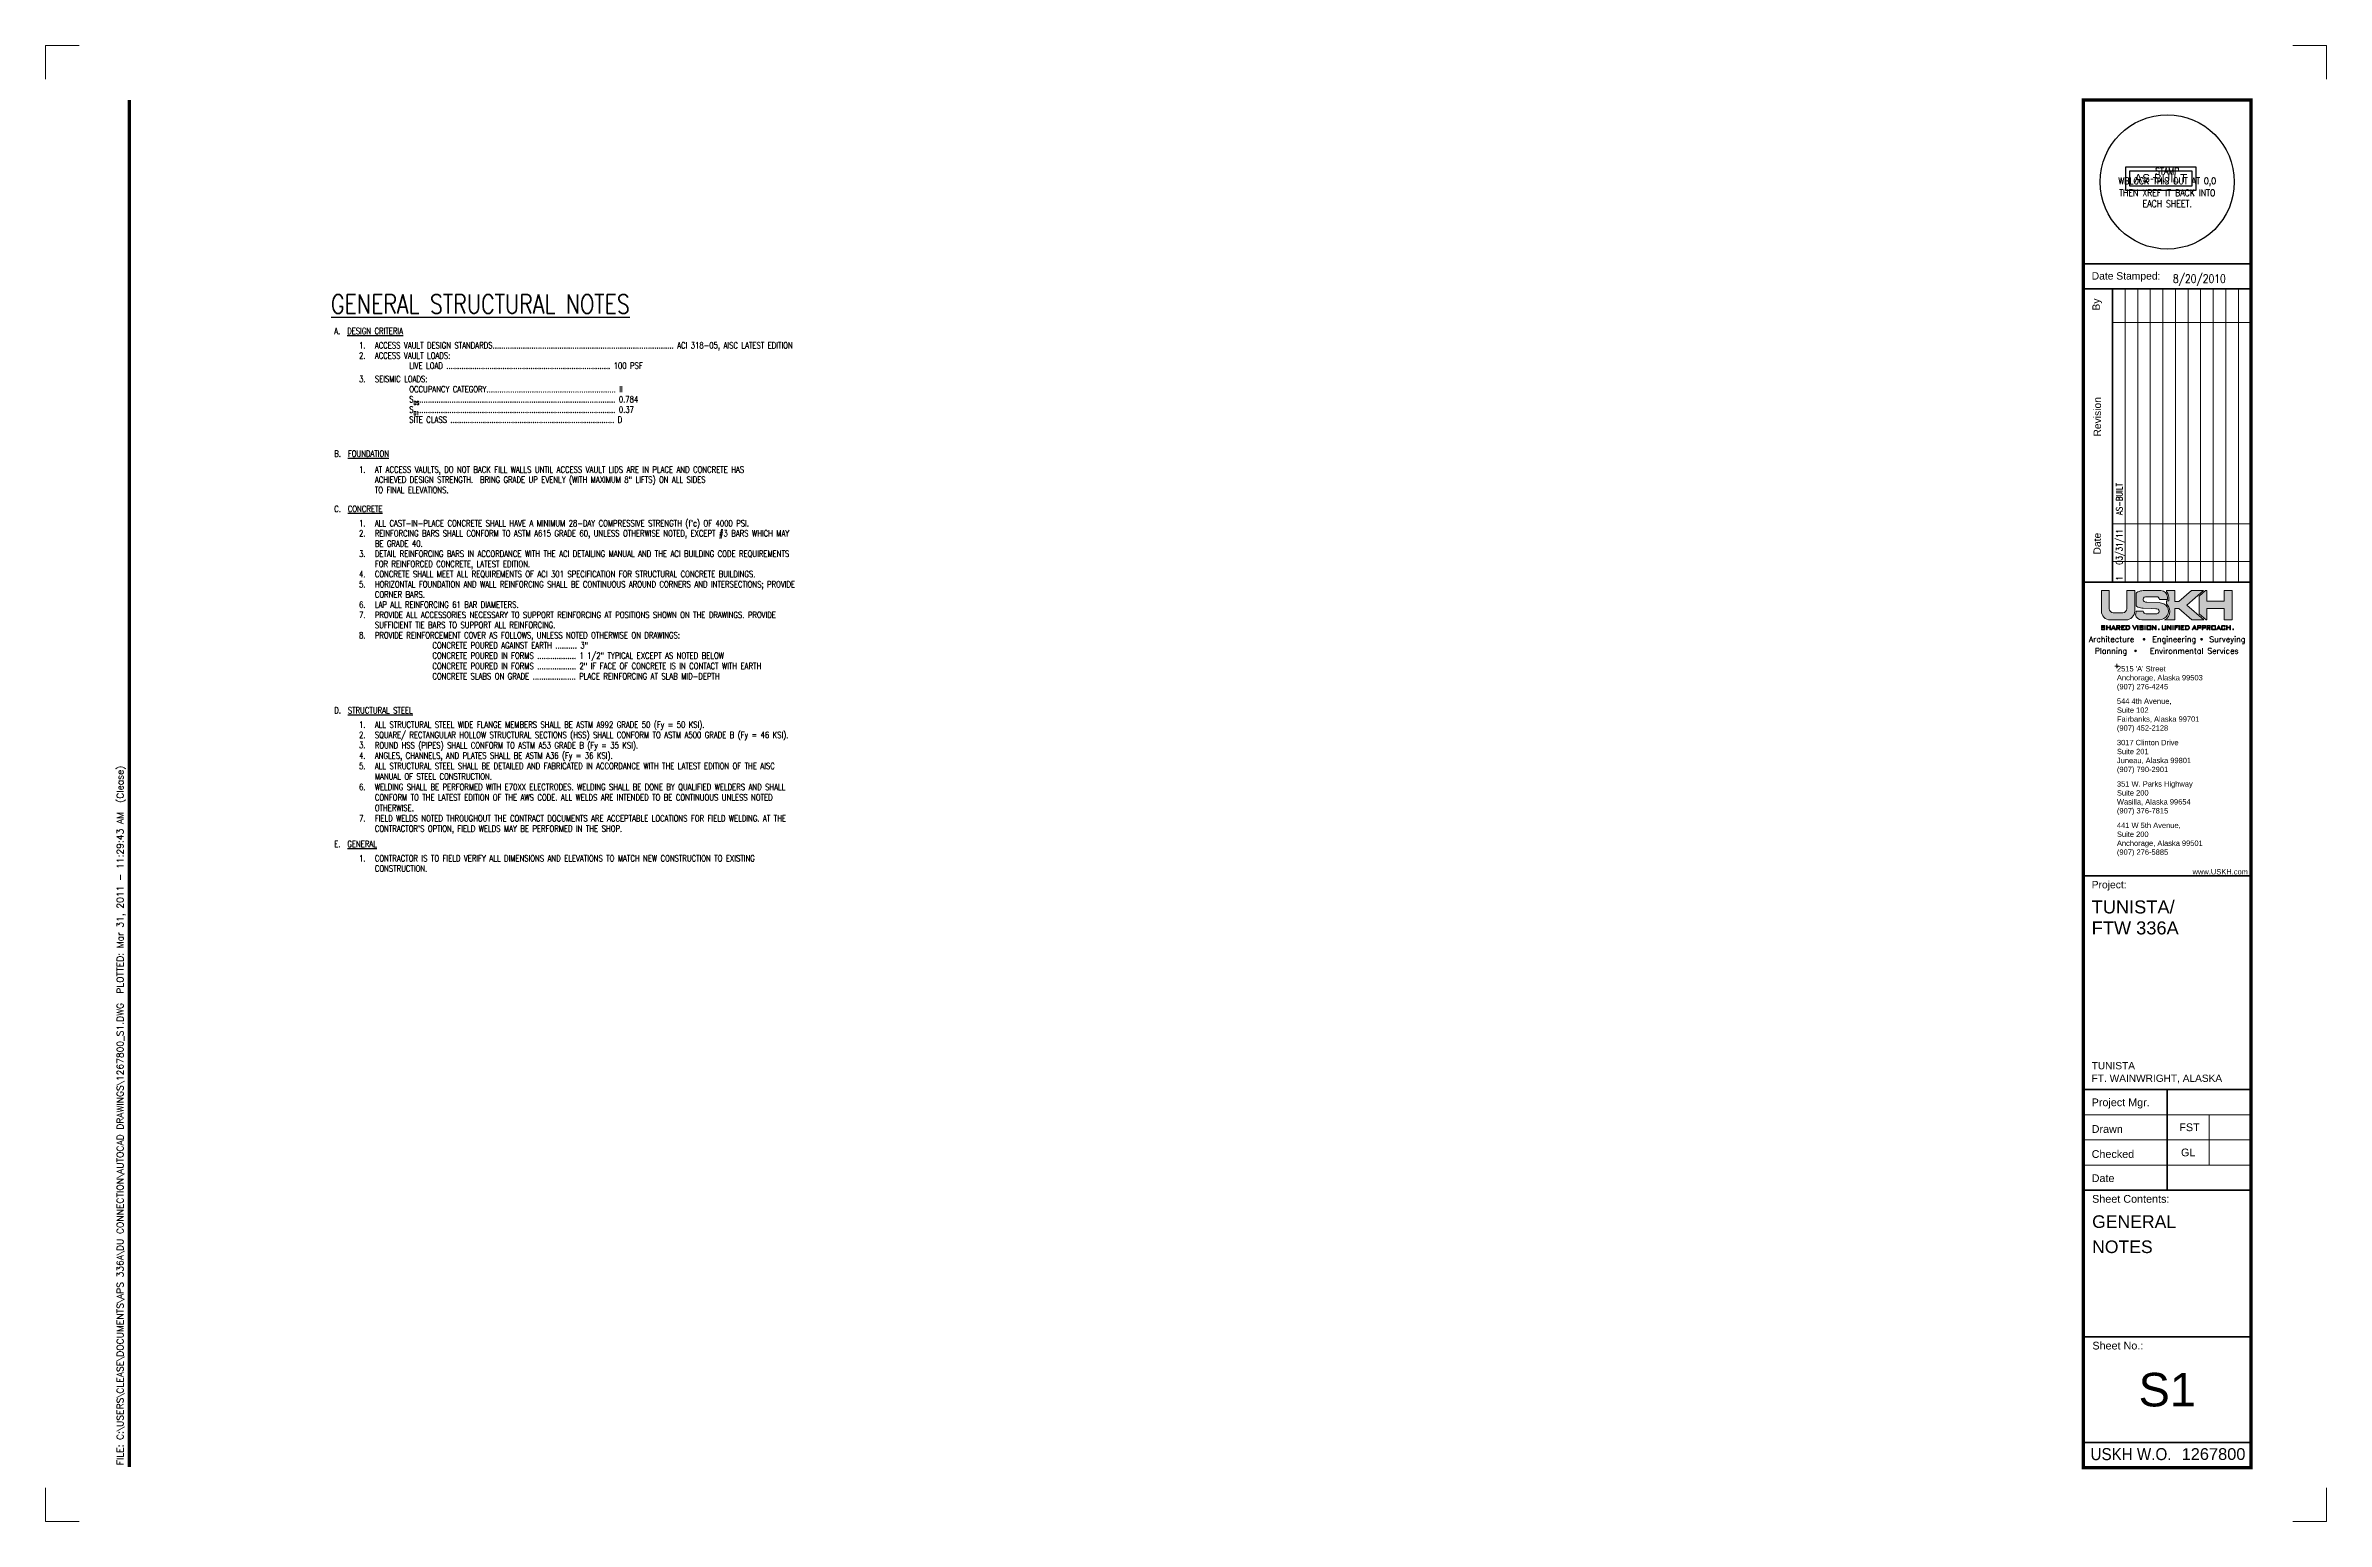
# Paper-space layout 'Layout1' of a CAD drawing. Header units: inches. Extents: x 0 to 34, y 0 to 22.
import ezdxf
from ezdxf.enums import TextEntityAlignment as Align

# ---------------------------------------------------------------- set-up
doc = ezdxf.new("R2010")
doc.units = ezdxf.units.IN
doc.header["$MEASUREMENT"] = 0
for name, color, linetype, lineweight in [('1267800TB_USKH 22x34$0$X-ANNO-TTLB-BRDR', 1, 'Continuous', 50), ('1267800TB_USKH 22x34$0$X-ANNO-TTLB-BRDR-TRIM', 15, 'Continuous', 18), ('1267800TB_USKH 22x34$0$X-ANNO-TTLB-LOGO-USKH', 3, 'Continuous', 18), ('1267800TB_USKH 22x34$0$X-ANNO-TTLB-LWT1', 8, 'Continuous', 18), ('1267800TB_USKH 22x34$0$X-ANNO-TTLB-LWT2', 4, 'Continuous', 35), ('1267800TB_USKH 22x34$0$X-ANNO-TTLB-LWT3', 1, 'Continuous', 50), ('1267800TB_USKH 22x34$0$X-ANNO-TTLB-TEXT-ADRS-USKH', 4, 'Continuous', 35), ('1267800TB_USKH 22x34$0$X-ANNO-TTLB-TXT1', 2, 'Continuous', 18), ('1267800TB_USKH 22x34$0$X-ANNO-TTLB-TXT2', 4, 'Continuous', 35), ('1267800TB_USKH 22x34$0$X-ANNO-TTLB-TXT3', 7, 'Continuous', 50), ('X-ANNO-TTLB-TXT2', 4, 'Continuous', 35), ('X-ANNO-TTLB-TXT3', 7, 'Continuous', 50), ('X-ANNO-TTLB-TXT4', 6, 'Continuous', 70)]:
    doc.layers.add(name, color=color, linetype=linetype, lineweight=lineweight)
doc.layers.add('1267800TB_USKH 22x34$0$X-ANNO-TTLB-NPLT', color=7, linetype='Continuous', lineweight=18, plot=False)
doc.layers.add('S-TEXT', color=4, linetype='Continuous')
doc.styles.add('1267800TB_USKH 22x34$0$X-TTLB-Arial', font='arial.ttf')
doc.styles.add('1267800TB_USKH 22x34$0$X-TTLB-Logo-USKH', font='ROMANS.shx')
doc.styles.add('1267800TB_USKH 22x34$0$X-TTLB-RomanS', font='romans.shx')
doc.styles.add('3_32', font='romans.shx', dxfattribs={"width": 0.8})
doc.styles.add('PRT1', font='arial.ttf')
doc.styles.add('X-TTLB-Arial', font='arial.ttf')

psp = doc.layouts.get("Layout1")

# ---------------------------------------------------------------- texts
at = {"layer": 'S-TEXT', "style": '3_32', "width": 0.8}
for s, height, p in [('%%UGENERAL STRUCTURAL NOTES', 0.28125, (4.254401705379635, 18.00614269248702)), ('A.  %%UDESIGN CRITERIA', 0.09375, (4.30232499996275, 17.69861079932927)), ('2.', 0.09375, (4.67218822027688, 17.33256735775441)), ('1.', 0.09375, (4.67218822027688, 17.48435307204012)), ('ACCESS VAULT DESIGN STANDARDS.................................................................................... ACI 318-05, AISC LATEST EDITION', 0.09375, (4.907919659368403, 17.48435307204012)), ('ACCESS VAULT LOADS:', 0.09375, (4.907919659368403, 17.33256735775441)), ('3.', 0.09375, (4.67218822027688, 16.98321768663517)), ('SEISMIC LOADS:', 0.09375, (4.907919659368403, 16.98321768663517)), ('LIVE LOAD ............................................................................ 100 PSF', 0.09375, (5.42098504181233, 17.18078164346869)), ('OCCUPANCY CATEGORY............................................................ II', 0.09375, (5.42098504181233, 16.83143197234946)), ('S ............................................................................................ 0.784', 0.09375, (5.42098504181233, 16.67964625806374)), ('DS', 0.052734375, (5.484973767690999, 16.64495094321688)), ('S ............................................................................................ 0.37', 0.09375, (5.42098504181233, 16.52786054377803)), ('SITE CLASS ............................................................................ D', 0.09375, (5.42098504181233, 16.37607482949231)), ('D1', 0.052734375, (5.484973767690999, 16.49316522893116)), ('B.  %%UFOUNDATION', 0.09375, (4.30232499996275, 15.87100856346831)), ('1.', 0.09375, (4.67218822027688, 15.63317512374955)), ('AT ACCESS VAULTS, DO NOT BACK FILL WALLS UNTIL ACCESS VAULT LIDS ARE IN PLACE AND CONCRETE HAS', 0.09375, (4.907919659368403, 15.63317512374955)), ('ACHIEVED DESIGN STRENGTH.  BRING GRADE UP EVENLY (WITH MAXIMUM 8" LIFTS) ON ALL SIDES', 0.09375, (4.907919659368403, 15.48138940946384)), ('TO FINAL ELEVATIONS.', 0.09375, (4.907919659368403, 15.32960369517812)), ('C.  %%UCONCRETE', 0.09375, (4.30232499996275, 15.04752625197051)), ('2.', 0.09375, (4.67218822027688, 14.68148281039564)), ('1.', 0.09375, (4.67218822027688, 14.83326852468135)), ("ALL CAST-IN-PLACE CONCRETE SHALL HAVE A MINIMUM 28-DAY COMPRESSIVE STRENGTH (f'c) OF 4000 PSI.", 0.09375, (4.907919659368403, 14.83326852468135)), ('REINFORCING BARS SHALL CONFORM TO ASTM A615 GRADE 60, UNLESS OTHERWISE NOTED, EXCEPT #3 BARS WHICH MAY', 0.09375, (4.907919659368403, 14.68148281039564)), ('BE GRADE 40.', 0.09375, (4.907919659368403, 14.52969709610993)), ('3.', 0.09375, (4.67218822027688, 14.37791138182421)), ('DETAIL REINFORCING BARS IN ACCORDANCE WITH THE ACI DETAILING MANUAL AND THE ACI BUILDING CODE REQUIREMENTS', 0.09375, (4.907919659368403, 14.37791138182421)), ('FOR REINFORCED CONCRETE, LATEST EDITION.', 0.09375, (4.907919659368403, 14.2261256675385)), ('4.', 0.09375, (4.67218822027688, 14.07433995325279)), ('5.', 0.09375, (4.67218822027688, 13.92255423896707)), ('CONCRETE SHALL MEET ALL REQUIREMENTS OF ACI 301 SPECIFICATION FOR STRUCTURAL CONCRETE BUILDINGS.', 0.09375, (4.907919659368403, 14.07433995325279)), ('HORIZONTAL FOUNDATION AND WALL REINFORCING SHALL BE CONTINUOUS AROUND CORNERS AND INTERSECTIONS; PROVIDE', 0.09375, (4.907919659368403, 13.92255423896707)), ('6.', 0.09375, (4.67218822027688, 13.61898281039565)), ('CORNER BARS.', 0.09375, (4.907919659368403, 13.77076852468136)), ('LAP ALL REINFORCING 61 BAR DIAMETERS.', 0.09375, (4.907919659368403, 13.61898281039565)), ('7.', 0.09375, (4.67218822027688, 13.46719709610993)), ('SUFFICIENT TIE BARS TO SUPPORT ALL REINFORCING.', 0.09375, (4.907919659368403, 13.31541138182422)), ('PROVIDE ALL ACCESSORIES NECESSARY TO SUPPORT REINFORCING AT POSITIONS SHOWN ON THE DRAWINGS. PROVIDE', 0.09375, (4.907919659368403, 13.46719709610993)), ('8.', 0.09375, (4.67218822027688, 13.1636256675385)), ('PROVIDE REINFORCEMENT COVER AS FOLLOWS, UNLESS NOTED OTHERWISE ON DRAWINGS:', 0.09375, (4.907919659368403, 13.1636256675385)), ('CONCRETE POURED AGAINST EARTH .......... 3"', 0.09375, (5.766171207045929, 13.01183995325279)), ('CONCRETE POURED IN FORMS .................. 1 1/2" TYPICAL EXCEPT AS NOTED BELOW', 0.09375, (5.766171207045929, 12.86005423896708)), ('CONCRETE POURED IN FORMS .................. 2" IF FACE OF CONCRETE IS IN CONTACT WITH EARTH', 0.09375, (5.766171207045929, 12.70380423896708)), ('CONCRETE SLABS ON GRADE .................... PLACE REINFORCING AT SLAB MID-DEPTH', 0.09375, (5.766171207045929, 12.55201852468137)), ('D.  %%USTRUCTURAL STEEL', 0.09375, (4.30232499996275, 12.04419737112875)), ('1.', 0.09375, (4.67218822027688, 11.82993964383959)), ('ALL STRUCTURAL STEEL WIDE FLANGE MEMBERS SHALL BE ASTM A992 GRADE 50 (Fy = 50 KSI).', 0.09375, (4.907919659368403, 11.82993964383959)), ('2.', 0.09375, (4.67218822027688, 11.67815392955388)), ('3.', 0.09375, (4.67218822027688, 11.52636821526816)), ('SQUARE/ RECTANGULAR HOLLOW STRUCTURAL SECTIONS (HSS) SHALL CONFORM TO ASTM A500 GRADE B (Fy = 46 KSI).', 0.09375, (4.907919659368403, 11.67815392955388)), ('ROUND HSS (PIPES) SHALL CONFORM TO ASTM A53 GRADE B (Fy = 35 KSI).', 0.09375, (4.907919659368403, 11.52190392955388)), ('4.', 0.09375, (4.67218822027688, 11.37011821526816)), ('5.', 0.09375, (4.67218822027688, 11.21386821526816)), ('ANGLES, CHANNELS, AND PLATES SHALL BE ASTM A36 (Fy = 36 KSI).', 0.09375, (4.907919659368403, 11.37011821526816)), ('ALL STRUCTURAL STEEL SHALL BE DETAILED AND FABRICATED IN ACCORDANCE WITH THE LATEST EDITION OF THE AISC', 0.09375, (4.907919659368403, 11.21386821526816)), ('6.', 0.09375, (4.67218822027688, 10.90136821526816)), ('WELDING SHALL BE PERFORMED WITH E70XX ELECTRODES. WELDING SHALL BE DONE BY QUALIFIED WELDERS AND SHALL', 0.09375, (4.907919659368403, 10.90136821526816)), ('MANUAL OF STEEL CONSTRUCTION.', 0.09375, (4.907919659368403, 11.05761821526816)), ('CONFORM TO THE LATEST EDITION OF THE AWS CODE. ALL WELDS ARE INTENDED TO BE CONTINUOUS UNLESS NOTED', 0.09375, (4.907919659368403, 10.74511821526816)), ('OTHERWISE.', 0.09375, (4.907919659368403, 10.58886821526816)), ('7.', 0.09375, (4.67218822027688, 10.43261821526816)), ("CONTRACTOR'S OPTION, FIELD WELDS MAY BE PERFORMED IN THE SHOP.", 0.09375, (4.907919659368403, 10.28083250098245)), ('FIELD WELDS NOTED THROUGHOUT THE CONTRACT DOCUMENTS ARE ACCEPTABLE LOCATIONS FOR FIELD WELDING. AT THE', 0.09375, (4.907919659368403, 10.43261821526816)), ('E.  %%UGENERAL', 0.09375, (4.30232499996275, 10.05203438152998)), ('1.', 0.09375, (4.67218822027688, 9.837776654240827)), ('CONTRACTOR IS TO FIELD VERIFY ALL DIMENSIONS AND ELEVATIONS TO MATCH NEW CONSTRUCTION TO EXISTING', 0.09375, (4.907919659368403, 9.837776654240827)), ('CONSTRUCTION.', 0.09375, (4.907919659368403, 9.685990939955111))]:
    psp.add_text(s, height=height, dxfattribs=at).set_placement(p)

# ---------------------------------------------------------------- blocks, each defined once
blk = doc.blocks.new('1267800TB_USKH 22x34$0$USKH_LOGO')
at = {"layer": '1267800TB_USKH 22x34$0$X-ANNO-TTLB-LOGO-USKH'}
h = blk.add_hatch(color=256, dxfattribs=at)
edge = h.paths.add_edge_path()
edge.add_arc((-0.6152340866711986, 0.1643652208646814), 0.1299999999999997, -90.00000000000011, 1.1368683772161603e-13, ccw=False)
edge.add_line((-0.6152340866711986, 0.03436522086467886), (-0.8512179514644002, 0.03436522086467886))
edge.add_arc((-0.8512179514644037, 0.1643652208646814), 0.1300000000000001, 180, 270.0000000000002, ccw=False)
edge.add_line((-0.9812179514644027, 0.1643652208646814), (-0.9812179514644027, 0.4701486570078793))
edge.add_line((-0.9812179514644027, 0.4701486570078793), (-0.8637867069629704, 0.4701486570078793))
edge.add_line((-0.8637867069629704, 0.4701486570078793), (-0.8637867069629704, 0.2006577979197389))
edge.add_arc((-0.8037867069629717, 0.2006577979197389), 0.06, 179.9999999999998, 270)
edge.add_line((-0.8037867069629717, 0.1406577979197402), (-0.7332260190678012, 0.1406577979197402))
edge.add_line((-0.7332260190678012, 0.1406577979197402), (-0.6626653311726306, 0.1406577979197402))
edge.add_arc((-0.6626653311726306, 0.2006577979197389), 0.05999999999999983, 270, 360.0000000000002)
edge.add_line((-0.6026653311726319, 0.2006577979197389), (-0.6026653311726319, 0.4701486570078793))
edge.add_line((-0.6026653311726319, 0.4701486570078793), (-0.4852340866711996, 0.4701486570078793))
edge.add_line((-0.4852340866711996, 0.4701486570078793), (-0.4852340866711996, 0.1643652208646814))
h = blk.add_hatch(color=256, dxfattribs=at)
edge = h.paths.add_edge_path()
edge.add_line((-0.3043568965425875, 0.2973841713214221), (-0.1225136142089708, 0.2910359881513537))
edge.add_arc((-0.1286066226187236, 0.1165550560746739), 0.1745872859340818, 63.1474461819526, 88.00000000000051, ccw=False)
edge.add_arc((-0.1045714859397163, 0.1639936546037398), 0.1214073266109971, 0.0073832923898180525, 63.15482947434219, ccw=False)
edge.add_line((0.01683583966325719, 0.1640092994871091), (0.01683668239905123, 0.1615300434373951))
edge.add_arc((-0.1045961094526729, 0.1615300434373951), 0.1214327918517251, -63.147446181952375, 2.8421709430404007e-13, ccw=False)
edge.add_arc((-0.1286057852023296, 0.2089529884276368), 0.1745872859340769, 270.0001095400104, 296.8525538180478, ccw=False)
edge.add_line((-0.1286054514204457, 0.03436570249387938), (-0.380525624597721, 0.03436522086468241))
edge.add_arc((-0.380525624597721, 0.1303652208646825), 0.09599999999999986, 192.617979652664, 269.9999999999999, ccw=False)
edge.add_arc((-0.6152340866711986, 0.1643652208646814), 0.1513619842091632, 338.7045817109689, 360.456493369782)
edge.add_line((-0.4638769065195992, 0.165571156307177), (-0.3577220991260587, 0.165571156307177))
edge.add_line((-0.3577220991260587, 0.165571156307177), (-0.3577220991260587, 0.1646196856349712))
edge.add_arc((-0.317722099126056, 0.1646196856349676), 0.04000000000000015, 180.0000000000003, 269.9999999999998)
edge.add_line((-0.317722099126056, 0.1246196856349685), (-0.1734090597881929, 0.1246196856349685))
edge.add_arc((-0.1734090597881929, 0.2071297065511361), 0.08251002091616799, 270, 296.8525538180476)
edge.add_arc((-0.1493993840385363, 0.1597067615608944), 0.02935552683381265, 296.8525538180475, 360)
edge.add_line((-0.1200438572047252, 0.1597067615608944), (-0.1200458402404591, 0.1655406817191897))
edge.add_arc((-0.1494013670742701, 0.1655406817191897), 0.02935552683381293, 0, 63.1474461819525)
edge.add_arc((-0.1734110428239267, 0.1181177367289444), 0.08251002091616859, 63.14744618195263, 88.00000000000055)
edge.add_line((-0.1705314846210383, 0.2005774947697178), (-0.238028532087378, 0.2029111357763861))
edge.add_line((-0.2380285320873815, 0.2029111357763861), (-0.3588325932850557, 0.2071297065511361))
edge.add_arc((-0.3588325932850521, 0.3798941922375932), 0.1727644856864556, 243.1474461819524, 270.00000000000006, ccw=False)
edge.add_arc((-0.3828422690347087, 0.332471247247348), 0.1196099916041004, 227.355273962885, 243.1474461819526, ccw=False)
edge.add_line((-0.463872102462035, 0.2444899072582772), (-0.463872102462035, 0.4327884563007381))
edge.add_arc((-0.3828422690347087, 0.3448071163116674), 0.1196099916040994, 116.8525538180474, 132.6447260371149, ccw=False)
edge.add_arc((-0.3588325932850521, 0.2973841713214221), 0.1727644856864563, 89.99999999999989, 116.85255381804751, ccw=False)
edge.add_line((-0.3588325932850521, 0.4701486570078793), (-0.09439923003949724, 0.4701486570078793))
edge.add_arc((-0.09439923003949724, 0.3741486570078792), 0.09600000000000009, 0, 89.99999999999989, ccw=False)
edge.add_line((0.001600769960502846, 0.3741486570078792), (0.001600769960502846, 0.3389427215653847))
edge.add_line((0.001600769960502846, 0.3389427215653847), (-0.1172027555111596, 0.3389427215653847))
edge.add_line((-0.1172027555111596, 0.3389427215653847), (-0.1172027555111596, 0.3398941922375905))
edge.add_arc((-0.1572027555111587, 0.3398941922375905), 0.04000000000000004, 3.180554681463514e-13, 90)
edge.add_line((-0.1572027555111587, 0.3798941922375932), (-0.3043568965425875, 0.3798941922375932))
edge.add_arc((-0.3043568965425875, 0.2973841713214221), 0.08251002091616799, 90, 116.8525538180476)
edge.add_arc((-0.3283665722922441, 0.3448071163116638), 0.0293555268338129, 116.8525538180475, 180)
edge.add_line((-0.3577220991260587, 0.3448071163116638), (-0.3577220991260587, 0.332471247247348))
edge.add_arc((-0.3283665722922441, 0.332471247247348), 0.02935552683381315, 179.9999999999996, 243.1474461819519)
edge.add_arc((-0.3043568965425875, 0.3798941922375932), 0.0825100209161678, 243.1474461819524, 269.9999999999999)
h = blk.add_hatch(color=256, dxfattribs=at)
edge = h.paths.add_edge_path()
edge.add_line((0.0381986666082158, 0.1615300434373951), (0.03819782263831917, 0.1640165607410183))
edge.add_arc((-0.1045678184772049, 0.1639959097082909), 0.1427656426091069, 0.008287827522763703, 50.08169605535444)
edge.add_line((-0.01295586504855473, 0.2734914744521576), (-0.01295586504855473, 0.3011135782643565))
edge.add_line((-0.01295586504855473, 0.3011135782643565), (-0.01295586504855473, 0.3175807373562202))
edge.add_line((-0.01295586504855473, 0.3175807373562202), (0.02296275416966742, 0.3175807373562202))
edge.add_line((0.02296275416966742, 0.3175807373562202), (0.02296275416966742, 0.3564066994940626))
edge.add_arc((-0.260360833875802, 0.3528967888623492), 0.2833453282050054, 0.7097636316214301, 8.204271620767049)
edge.add_arc((-0.09221962748771995, 0.3766565431546348), 0.1135353700359267, 8.445304416565024, 45.7496851589468)
edge.add_line((-0.01299528253798721, 0.45798171402123), (-0.01299528253798721, 0.4700734084433372))
edge.add_line((-0.01299528253798721, 0.4700734084433372), (0.1155862304356946, 0.4700734084433372))
edge.add_line((0.1155862304356946, 0.4700734084433372), (0.1155862304356946, 0.3079132616852541))
edge.add_line((0.1155862304356946, 0.3079132616852541), (0.1724777031523944, 0.3079132616852541))
edge.add_line((0.1724777031523944, 0.3079132616852541), (0.359273776298244, 0.4700893559952385))
edge.add_line((0.359273776298244, 0.4700893559952385), (0.5393207710600395, 0.4701486570078793))
edge.add_line((0.5393207710600395, 0.4701486570078793), (0.2920550946984571, 0.2554729361862337))
edge.add_line((0.2920550946984571, 0.2554729361862337), (0.5467292076745119, 0.03436522086468241))
edge.add_line((0.5467292076745119, 0.03436522086468241), (0.3667505164215777, 0.03436522086468241))
edge.add_line((0.3667505164215777, 0.03436522086468241), (0.1724777031523944, 0.2030326106872132))
edge.add_line((0.1724777031523944, 0.2030326106872132), (0.1153538145079823, 0.2030326106872132))
edge.add_line((0.1153538145079823, 0.2030326106872132), (0.1153538145079823, 0.03436522086468241))
edge.add_line((0.1153538145079823, 0.03436522086468241), (-0.03963876983405024, 0.03436522086468241))
edge.add_arc((-0.1045961094526729, 0.1615300434373951), 0.1427947760608885, 297.0584984307464, 360.0000000000002)
for points in [[(0.9659863621458259, 0.4701257433272837), (0.8479798919697134, 0.4701257433272837), (0.8479798919697134, 0.31220768211983), (0.5924381765468484, 0.31220768211983), (0.5924381765468484, 0.4701486570078793), (0.5721625785128724, 0.4700638698792511), (0.4744317063707358, 0.3855223975965673), (0.4744317063707358, 0.1254234747759001), (0.5793135283834255, 0.03436522086468241), (0.5924381765468484, 0.03436522086468241), (0.5924381765468484, 0.2049202342824935), (0.8479901168072091, 0.2049202342824935), (0.8479798919697134, 0.03436522086468241), (0.9659863621458259, 0.03436522086468241)], [(-0.9061768761144163, -0.04875898869699202), (-0.8973166561853828, -0.04875898869699202), (-0.8973166561853828, -0.07543968683410529), (-0.8564477399635576, -0.07543968683410529), (-0.8564477399635576, -0.04875898869699202), (-0.8475875200345241, -0.04875898869699202), (-0.8475875200345241, -0.1138992622294416), (-0.8563457879608348, -0.1138992622294416), (-0.8563457879608348, -0.08427894469486208), (-0.8973166561853828, -0.08427894469486208), (-0.8973166561853828, -0.1138992622294416), (-0.9061768761144163, -0.1138992622294416)], [(-0.6837305446544247, -0.1138992622294416), (-0.6837305446544247, -0.04875898869699202), (-0.6335066085625568, -0.04875898869699202), (-0.6335066106361017, -0.05759824655774881), (-0.6748703247253912, -0.05759824655774881), (-0.6748703247253912, -0.0753071590310731), (-0.6494972978950967, -0.0753071590310731), (-0.6494972978950967, -0.08414641689182989), (-0.6748703247253912, -0.08414641689182989), (-0.6748703247253912, -0.1050600043686848), (-0.6335066106502166, -0.1050600043686848), (-0.6335066106502166, -0.1138992622294416)], [(-0.5177673099054386, -0.04875898869699202), (-0.5090284923906884, -0.04875898869699202), (-0.4849749249832284, -0.1026693641076156), (-0.4609213575757719, -0.04875898869699202), (-0.4521825400610181, -0.04875898869699202), (-0.4812466292723924, -0.1138992622294416), (-0.4887032206940644, -0.1138992622294416)], [(-0.4416522844248062, -0.04875898869699202), (-0.4327920644957727, -0.04875898869699202), (-0.4327920644957727, -0.1138992622294416), (-0.4416522844248062, -0.1138992622294416)], [(-0.3360272635248703, -0.04875898869699202), (-0.3271670435958368, -0.04875898869699202), (-0.3271670435958368, -0.1138992622294416), (-0.3360272635248703, -0.1138992622294416)], [(-0.1746293893443477, -0.09701534034418191), (-0.1746293893443477, -0.04875898869699202), (-0.1657691694153142, -0.04875898869699202), (-0.1657691694153142, -0.1138992622294416), (-0.1714710428574134, -0.1138992622294416), (-0.2143874797776858, -0.06564291058225169), (-0.2143874797776858, -0.1138992622294416), (-0.2232476997067193, -0.1138992622294416), (-0.2232476997067193, -0.04875898869699202), (-0.21754582626462, -0.04875898869699202), (-0.1861295483934112, -0.08424648134826274)], [(0.05001997781994183, -0.09701534034418191), (0.05001997781994183, -0.04875898869699202), (0.05888019774897535, -0.04875898869699202), (0.05888019774897535, -0.1138992622294416), (0.05317832430687608, -0.1138992622294416), (0.01026188738660372, -0.06564291058225169), (0.01026188738660372, -0.1138992622294416), (0.001401667457570199, -0.1138992622294416), (0.001401667457570199, -0.04875898869699202), (0.007103540899669469, -0.04875898869699202), (0.03851981877087829, -0.08424648134826274)], [(0.08097985029402699, -0.04876358128658242), (0.08984007022306051, -0.04876358128658242), (0.08984007022306051, -0.113903854819032), (0.08097985029402699, -0.113903854819032)], [(0.1212170494236761, -0.1138992622294416), (0.1123568294946425, -0.1138992622294416), (0.1123568294946425, -0.04875898869699202), (0.1625807655865105, -0.04875898869699202), (0.1625807635129656, -0.05759824655774881), (0.1212170494236761, -0.05759824655774881), (0.1212170494236761, -0.0753071590310731), (0.1465900762539706, -0.0753071590310731), (0.1465900762539706, -0.08414641689182989), (0.1212170494236761, -0.08414641689182989)], [(0.1721837891189738, -0.04876358128658242), (0.1810440090480073, -0.04876358128658242), (0.1810440090480073, -0.113903854819032), (0.1721837891189738, -0.113903854819032)], [(0.203476112366444, -0.1138992622294416), (0.203476112366444, -0.04875898869699202), (0.253700048458312, -0.04875898869699202), (0.2537000463847671, -0.05759824655774881), (0.2123363322954775, -0.05759824655774881), (0.2123363322954775, -0.0753071590310731), (0.2377093591257721, -0.0753071590310731), (0.2377093591257721, -0.08414641689182989), (0.2123363322954775, -0.08414641689182989), (0.2123363322954775, -0.1050600043686848), (0.2537000463706521, -0.1050600043686848), (0.2537000463706521, -0.1138992622294416)], [(0.8829992467262985, -0.04875898869699202), (0.891859466655332, -0.04875898869699202), (0.891859466655332, -0.07543968683410529), (0.9327283828771572, -0.07543968683410529), (0.9327283828771572, -0.04875898869699202), (0.9415886028061907, -0.04875898869699202), (0.9415886028061907, -0.1138992622294416), (0.93283033487988, -0.1138992622294416), (0.93283033487988, -0.08427894469486208), (0.891859466655332, -0.08427894469486208), (0.891859466655332, -0.1138992622294416), (0.8829992467262985, -0.1138992622294416)]]:
    blk.add_hatch(color=256, dxfattribs=at).paths.add_polyline_path(points)
h = blk.add_hatch(color=256, dxfattribs=at)
edge = h.paths.add_edge_path()
edge.add_line((-0.9543556087659238, -0.07666078426973744), (-0.9728737642339821, -0.07666078426973744))
edge.add_line((-0.9728737642339821, -0.07666078426973744), (-0.9728737642339821, -0.05754682782486842))
edge.add_line((-0.9728737642339821, -0.05754682782486842), (-0.9358374532978656, -0.05754682782486842))
edge.add_line((-0.9358374532978656, -0.05754682782486842), (-0.9358374532978656, -0.06722214382239489))
edge.add_line((-0.9358374532978656, -0.06722214382239489), (-0.9286702631660843, -0.06465060949028956))
edge.add_line((-0.9286702631660843, -0.06465060949028956), (-0.9286702631660843, -0.05991993968911291))
edge.add_arc((-0.9429956167617431, -0.05964380093273636), 0.01432801480503795, 358.8956903571436, 387.980139149275)
edge.add_arc((-0.9366445181680211, -0.05652044608404683), 0.007257303561284851, 29.72873435537696, 79.68246907656317)
edge.add_arc((-0.9403801073656565, -0.06945684816125908), 0.02069819618997392, 75.91996519470273, 89.67317888657698)
edge.add_line((-0.9402620433319852, -0.04875898869699202), (-0.9690298643926963, -0.04875898869699202))
edge.add_arc((-0.9696984387064601, -0.06215359682775545), 0.01341128325663819, 87.14252767936512, 118.7523269408019)
edge.add_arc((-0.971438710144349, -0.05747202200122092), 0.008500878661159018, 123.6531669108402, 173.9700741110066)
edge.add_arc((-0.9177216466021866, -0.06509616709540456), 0.06275160221871649, 172.1992858917977, 177.3314505123363)
edge.add_line((-0.98040519984835, -0.06217456933876864), (-0.98040519984835, -0.07218583223306385))
edge.add_arc((-0.9528655533450004, -0.07235484237790135), 0.02754016510405424, 179.6483816004443, 196.593588650465)
edge.add_arc((-0.9720999174144763, -0.07815037094794153), 0.007451982744250095, 196.1230397613544, 261.5403250728435)
edge.add_arc((-0.9687751990238821, -0.06639827893969386), 0.01962738389314755, 256.9826124375703, 266.9284786791765)
edge.add_line((-0.9698268830651967, -0.08599746665669616), (-0.9543556087659238, -0.08599746665669616))
edge.add_line((-0.9543556087659238, -0.08599746665669616), (-0.9358374532978656, -0.08599746665669616))
edge.add_line((-0.9358374532978656, -0.08599746665669616), (-0.9358374532978656, -0.1051114231015652))
edge.add_line((-0.9358374532978656, -0.1051114231015652), (-0.9728737642339821, -0.1051114231015652))
edge.add_line((-0.9728737642339821, -0.1051114231015652), (-0.9728737642339821, -0.09543610710403871))
edge.add_line((-0.9728737642339821, -0.09543610710403871), (-0.9800409543657634, -0.09800764143614404))
edge.add_line((-0.9800409543657634, -0.09800764143614404), (-0.9800409543657634, -0.1027383112373207))
edge.add_arc((-0.9657156007701045, -0.1030144499936972), 0.01432801480503795, 178.8956903571436, 207.980139149275)
edge.add_arc((-0.9720666993638266, -0.1061378048423868), 0.007257303561284851, 209.728734355377, 259.6824690765632)
edge.add_arc((-0.9683311101661912, -0.09320140276517452), 0.02069819618997392, 255.9199651947027, 269.673178886577)
edge.add_line((-0.9684491741998625, -0.1138992622294416), (-0.9396813531391514, -0.1138992622294416))
edge.add_arc((-0.9390127788253876, -0.1005046540986781), 0.01341128325663819, 267.1425276793651, 298.7523269408019)
edge.add_arc((-0.9372725073874987, -0.1051862289252127), 0.008500878661159018, 303.6531669108402, 353.9700741110066)
edge.add_arc((-0.9909895709296611, -0.09756208383102905), 0.06275160221871649, 352.1992858917977, 357.3314505123363)
edge.add_line((-0.9283060176834977, -0.100483681587665), (-0.9283060176834977, -0.09122488805053652))
edge.add_arc((-0.961109469187574, -0.09103689509156243), 0.03280399018309887, 359.6716478079007, 375.1956322826214)
edge.add_arc((-0.9366113001173714, -0.08450787997849207), 0.007451982744250095, 16.1230397613544, 81.54032507284344)
edge.add_arc((-0.9399360185079656, -0.09625997198673975), 0.01962738389314755, 76.9826124375702, 86.92847867917656)
edge.add_line((-0.938884334466651, -0.07666078426973744), (-0.9543556087659238, -0.07666078426973744))
h = blk.add_hatch(color=256, dxfattribs=at)
h.paths.add_polyline_path([(-0.8165294502845531, -0.08961770785146317), (-0.8022706929988898, -0.05766007989808475), (-0.7880119357132264, -0.08961770785146317)], flags=16)
h.paths.add_polyline_path([(-0.836102137913174, -0.1138992622294416), (-0.8070380487017997, -0.04875898869699202), (-0.7975033372959798, -0.04875898869699202), (-0.7684392480846055, -0.1138992622294416), (-0.7771780655993593, -0.1138992622294416), (-0.7840680625131936, -0.09845696571221996), (-0.8204733234845859, -0.09845696571221996), (-0.8273633203984202, -0.1138992622294416)])
h = blk.add_hatch(color=256, dxfattribs=at)
edge = h.paths.add_edge_path(flags=16)
edge.add_line((-0.7170952811345946, -0.07965720933211518), (-0.7472731676575973, -0.07965720933211518))
edge.add_line((-0.7472731676575973, -0.07965720933211518), (-0.7472731676575973, -0.05759824655774881))
edge.add_line((-0.7472731676575973, -0.05759824655774881), (-0.7170952811345946, -0.05759824655774881))
edge.add_arc((-0.7170952811345946, -0.06259824655774782), 0.005000000000000004, 0, 90, ccw=False)
edge.add_line((-0.7120952811345956, -0.06259824655774782), (-0.7120952811345956, -0.07465720933211262))
edge.add_arc((-0.7170952811345946, -0.07465720933211617), 0.005000000000000004, -90, 0, ccw=False)
edge = h.paths.add_edge_path()
edge.add_arc((-0.7134350612055632, -0.05895898869699312), 0.01019999999999999, 0, 90, ccw=False)
edge.add_line((-0.7032350612055621, -0.05895898869699312), (-0.7032350612055621, -0.07829646719287442))
edge.add_arc((-0.7134350612055632, -0.07829646719287087), 0.01019999999999999, -90, 0, ccw=False)
edge.add_line((-0.7134350612055632, -0.08849646719287196), (-0.7206808911168613, -0.08849646719287196))
edge.add_line((-0.7206808911168613, -0.08849646719287196), (-0.7032350612055621, -0.1138992622294416))
edge.add_line((-0.7032350612055621, -0.1138992622294416), (-0.713983535866331, -0.1138992622294416))
edge.add_line((-0.713983535866331, -0.1138992622294416), (-0.7314293657776302, -0.08849646719287196))
edge.add_line((-0.7314293657776302, -0.08849646719287196), (-0.7472731676575973, -0.08849646719287196))
edge.add_line((-0.7472731676575973, -0.08849646719287196), (-0.7472731676575973, -0.1138992622294416))
edge.add_line((-0.7472731676575973, -0.1138992622294416), (-0.7561333875866308, -0.1138992622294416))
edge.add_line((-0.7561333875866308, -0.1138992622294416), (-0.7561333875866308, -0.04875898869699202))
edge.add_line((-0.7561333875866308, -0.04875898869699202), (-0.7134350612055632, -0.04875898869699202))
h = blk.add_hatch(color=256, dxfattribs=at)
edge = h.paths.add_edge_path()
edge.add_arc((-0.6056192879249321, -0.08181755729243878), 0.04836422683375536, -15.309439723640423, 0.7084292874299081, ccw=False)
edge.add_arc((-0.5825690202633792, -0.08868146412280697), 0.02432550090598651, 289.8872931533574, 345.94920276071326, ccw=False)
edge.add_arc((-0.5880862067306699, -0.07231301196872753), 0.04159631921135486, 271.2606979481377, 289.3639864370319, ccw=False)
edge.add_line((-0.5871710230407826, -0.1138992622294416), (-0.6169305838751326, -0.1138992622294416))
edge.add_line((-0.6169305838751326, -0.1138992622294416), (-0.6169305838751326, -0.04875898869699202))
edge.add_line((-0.6169305838751326, -0.04875898869699202), (-0.5871710230407826, -0.04874361533665084))
edge.add_arc((-0.5882471015614333, -0.09095260156198026), 0.04222270080362723, 70.7033052334906, 88.53961416913683, ccw=False)
edge.add_arc((-0.5825690202633792, -0.07397678680362663), 0.0243255009059865, 14.05079723928668, 70.11270684664271, ccw=False)
edge.add_arc((-0.6056192879249321, -0.08084069363399482), 0.04836422683375534, -0.7084292874299081, 15.309439723640423, ccw=False)
edge.add_line((-0.5572587579806813, -0.08143867418412742), (-0.5572587579806813, -0.08121957674230618))
edge = h.paths.add_edge_path(flags=16)
edge.add_arc((-0.5883531581528499, -0.07130529587107748), 0.0337754021320503, 272.0057552088066, 289.1657092441328)
edge.add_arc((-0.5825690202633792, -0.08868146412280342), 0.01546528097695388, 290.0588972183986, 346.2872142078443)
edge.add_arc((-0.6056192879249321, -0.08181755729243878), 0.03950400690472184, 344.5405717609618, 360.70842928743)
edge.add_arc((-0.6056192879249321, -0.08084069363399482), 0.03950400690472185, 359.29157071257, 375.4594282390382)
edge.add_arc((-0.5825690202633792, -0.07397678680363018), 0.01546528097695391, 13.71278579215571, 69.94110278160149)
edge.add_arc((-0.5883531581528499, -0.09135295505535612), 0.0337754021320503, 70.83429075586719, 87.99424479119345)
edge.add_line((-0.5871710230407826, -0.05759824655774881), (-0.608070363946099, -0.05759824655774881))
edge.add_line((-0.608070363946099, -0.05759824655774881), (-0.608070363946099, -0.1050600043686848))
edge.add_line((-0.608070363946099, -0.1050600043686848), (-0.5876871689470432, -0.1050600043686848))
edge.add_line((-0.5876871689470432, -0.1050600043686848), (-0.5871710230407826, -0.1050600043686848))
h = blk.add_hatch(color=256, dxfattribs=at)
edge = h.paths.add_edge_path()
edge.add_line((-0.384175530050585, -0.07666078426973744), (-0.4026936855186433, -0.07666078426973744))
edge.add_line((-0.4026936855186433, -0.07666078426973744), (-0.4026936855186433, -0.05754682782486842))
edge.add_line((-0.4026936855186433, -0.05754682782486842), (-0.3656573745825268, -0.05754682782486842))
edge.add_line((-0.3656573745825268, -0.05754682782486842), (-0.3656573745825268, -0.06722214382239489))
edge.add_line((-0.3656573745825268, -0.06722214382239489), (-0.3584901844507454, -0.06465060949028956))
edge.add_line((-0.3584901844507454, -0.06465060949028956), (-0.3584901844507454, -0.05991993968911291))
edge.add_arc((-0.3728155380464043, -0.05964380093273636), 0.01432801480503791, 358.8956903571436, 387.9801391492751)
edge.add_arc((-0.3664644394526823, -0.05652044608404683), 0.007257303561284802, 29.72873435537717, 79.68246907656358)
edge.add_arc((-0.3702000286503176, -0.06945684816125908), 0.02069819618997392, 75.9199651947027, 89.67317888657693)
edge.add_line((-0.3700819646166463, -0.04875898869699202), (-0.3988497856773575, -0.04875898869699202))
edge.add_arc((-0.3995183599911213, -0.06215359682775545), 0.01341128325663819, 87.14252767936547, 118.7523269408022)
edge.add_arc((-0.4012586314290102, -0.05747202200122092), 0.008500878661158996, 123.65316691084, 173.9700741110066)
edge.add_arc((-0.3475415678868478, -0.06509616709540456), 0.06275160221871644, 172.1992858917976, 177.3314505123361)
edge.add_line((-0.4102251211330111, -0.06217456933876864), (-0.4102251211330111, -0.07218583223306385))
edge.add_arc((-0.3826854746296616, -0.07235484237790135), 0.02754016510405429, 179.6483816004441, 196.5935886504647)
edge.add_arc((-0.4019198386991375, -0.07815037094794153), 0.007451982744250041, 196.1230397613545, 261.5403250728442)
edge.add_arc((-0.3985951203085433, -0.06639827893969386), 0.01962738389314743, 256.9826124375703, 266.9284786791766)
edge.add_line((-0.3996468043498579, -0.08599746665669616), (-0.384175530050585, -0.08599746665669616))
edge.add_line((-0.384175530050585, -0.08599746665669616), (-0.3656573745825268, -0.08599746665669616))
edge.add_line((-0.3656573745825268, -0.08599746665669616), (-0.3656573745825268, -0.1051114231015652))
edge.add_line((-0.3656573745825268, -0.1051114231015652), (-0.4026936855186433, -0.1051114231015652))
edge.add_line((-0.4026936855186433, -0.1051114231015652), (-0.4026936855186433, -0.09543610710403871))
edge.add_line((-0.4026936855186433, -0.09543610710403871), (-0.4098608756504246, -0.09800764143614404))
edge.add_line((-0.4098608756504246, -0.09800764143614404), (-0.4098608756504246, -0.1027383112373207))
edge.add_arc((-0.3955355220547657, -0.1030144499936972), 0.01432801480503791, 178.8956903571436, 207.9801391492751)
edge.add_arc((-0.4018866206484878, -0.1061378048423868), 0.007257303561284802, 209.7287343553772, 259.6824690765636)
edge.add_arc((-0.3981510314508524, -0.09320140276517452), 0.02069819618997392, 255.9199651947027, 269.6731788865769)
edge.add_line((-0.3982690954845237, -0.1138992622294416), (-0.3695012744238125, -0.1138992622294416))
edge.add_arc((-0.3688327001100488, -0.1005046540986781), 0.01341128325663819, 267.1425276793655, 298.7523269408022)
edge.add_arc((-0.3670924286721599, -0.1051862289252127), 0.008500878661158996, 303.65316691084, 353.9700741110066)
edge.add_arc((-0.4208094922143223, -0.09756208383102905), 0.06275160221871644, 352.1992858917976, 357.3314505123361)
edge.add_line((-0.3581259389681589, -0.100483681587665), (-0.3581259389681589, -0.09122488805053652))
edge.add_arc((-0.3909293904722352, -0.09103689509156243), 0.0328039901830989, 359.6716478079006, 375.1956322826212)
edge.add_arc((-0.3664312214020325, -0.08450787997849207), 0.007451982744250041, 16.12303976135452, 81.54032507284418)
edge.add_arc((-0.3697559397926268, -0.09625997198673975), 0.01962738389314743, 76.98261243757024, 86.92847867917658)
edge.add_line((-0.3687042557513122, -0.07666078426973744), (-0.384175530050585, -0.07666078426973744))
h = blk.add_hatch(color=256, dxfattribs=at)
h.paths.add_polyline_path([(-0.2753261265629033, -0.05759824655774881), (-0.296547642465215, -0.05759824655774881), (-0.296547642465215, -0.1050611406768701), (-0.2753261265629033, -0.1050611406768701), (-0.2541046106605916, -0.1050611406768701), (-0.2541046106605916, -0.05759824655774881)], flags=16)
edge = h.paths.add_edge_path()
edge.add_line((-0.2753261265629033, -0.1138992622294416), (-0.2932170313179382, -0.1138992622294416))
edge.add_arc((-0.2931504628347893, -0.09245441676090482), 0.02144494878828854, 252.86763121425662, 269.8221446320016, ccw=False)
edge.add_arc((-0.2967268244575448, -0.1050592682525852), 0.008351118833916336, 213.3430750463616, 250.8400089437426, ccw=False)
edge.add_arc((-0.2868430637693796, -0.1018736905005219), 0.01856691606813131, 179.1346779673786, 204.7586944011302, ccw=False)
edge.add_line((-0.3054078623942486, -0.1015932902524276), (-0.3054078623942486, -0.0813291254632168))
edge.add_line((-0.3054078623942486, -0.0813291254632168), (-0.3054078623942486, -0.06106496067400602))
edge.add_arc((-0.2868430637693796, -0.06078456042591174), 0.01856691606813132, 155.2413055988698, 180.8653220326214, ccw=False)
edge.add_arc((-0.2967268244575448, -0.05759898267384844), 0.008351118833916335, 109.15999105625741, 146.6569249536384, ccw=False)
edge.add_arc((-0.2931504628347893, -0.07020383416552878), 0.02144494878828853, 90.1778553679984, 107.13236878574341, ccw=False)
edge.add_line((-0.2932170313179382, -0.04875898869699202), (-0.2753261265629033, -0.04875898869699202))
edge.add_line((-0.2753261265629033, -0.04875898869699202), (-0.2574352218078685, -0.04875898869699202))
edge.add_arc((-0.2575017902910174, -0.07020383416552878), 0.02144494878828854, 72.86763121425662, 89.8221446320016, ccw=False)
edge.add_arc((-0.2539254286682618, -0.05759898267384844), 0.008351118833916336, 33.343075046361605, 70.84000894374259, ccw=False)
edge.add_arc((-0.2638091893564271, -0.06078456042591174), 0.01856691606813131, -0.8653220326214068, 24.758694401130185, ccw=False)
edge.add_line((-0.2452443907315581, -0.06106496067400602), (-0.2452443907315581, -0.0813291254632168))
edge.add_line((-0.2452443907315581, -0.0813291254632168), (-0.2452443907315581, -0.1015932902524276))
edge.add_arc((-0.2638091893564271, -0.1018736905005219), 0.01856691606813132, -24.758694401130185, 0.8653220326212931, ccw=False)
edge.add_arc((-0.2539254286682618, -0.1050592682525852), 0.008351118833916335, 289.1599910562574, 326.6569249536384, ccw=False)
edge.add_arc((-0.2575017902910174, -0.09245441676090482), 0.02144494878828853, 270.1778553679984, 287.1323687857434, ccw=False)
edge.add_line((-0.2574352218078685, -0.1138992622294416), (-0.2753261265629033, -0.1138992622294416))
h = blk.add_hatch(color=256, dxfattribs=at)
edge = h.paths.add_edge_path()
edge.add_arc((-0.1220789946818085, -0.1113214396313643), 0.002577822598076263, -90, 0, ccw=False)
edge.add_line((-0.1220789946818085, -0.1138992622294416), (-0.1277626682118272, -0.1138992622294416))
edge.add_arc((-0.1277626682118237, -0.1113214396313643), 0.002577822598076263, 180, 270, ccw=False)
edge.add_line((-0.130340490809901, -0.1113214396313643), (-0.130340490809901, -0.1021049152155838))
edge.add_arc((-0.1283404908099021, -0.1021049152155838), 0.002000000000000002, 89.99999999999687, 180, ccw=False)
edge.add_line((-0.1283404908099021, -0.100104915215585), (-0.1215011720837337, -0.100104915215585))
edge.add_arc((-0.1215011720837301, -0.1021049152155838), 0.002000000000000002, 0, 90, ccw=False)
edge.add_line((-0.1195011720837312, -0.1021049152155838), (-0.1195011720837312, -0.1113214396313643))
h = blk.add_hatch(color=256, dxfattribs=at)
edge = h.paths.add_edge_path()
edge.add_line((-0.03068804081024845, -0.04875898869699202), (-0.02182782088121493, -0.04875898869699202))
edge.add_line((-0.02182782088121493, -0.04875898869699202), (-0.02182782088121493, -0.0813291254632168))
edge.add_line((-0.02182782088121493, -0.0813291254632168), (-0.02182782088121493, -0.1015932902524276))
edge.add_arc((-0.04039261950608386, -0.1018736905005219), 0.01856691606813132, -24.758694401130185, 0.8653220326212931, ccw=False)
edge.add_arc((-0.03050885881791865, -0.1050592682525852), 0.008351118833916243, 289.1599910562567, 326.65692495363794, ccw=False)
edge.add_arc((-0.03408522044067419, -0.09245441676090482), 0.02144494878828853, 270.1778553679984, 287.1323687857434, ccw=False)
edge.add_line((-0.03401865195752529, -0.1138992622294416), (-0.04709162441418024, -0.1138992622294416))
edge.add_line((-0.04709162441418024, -0.1138992622294416), (-0.0649825291692151, -0.1138992622294416))
edge.add_arc((-0.0649159606860662, -0.09245441676090482), 0.02144494878828854, 252.86763121425662, 269.8221446320016, ccw=False)
edge.add_arc((-0.06849232230882174, -0.1050592682525852), 0.008351118833916336, 213.3430750463616, 250.8400089437426, ccw=False)
edge.add_arc((-0.05860856162065653, -0.1018736905005219), 0.01856691606813131, 179.1346779673786, 204.7586944011302, ccw=False)
edge.add_line((-0.07717336024552546, -0.1015932902524276), (-0.07717336024552546, -0.0813291254632168))
edge.add_line((-0.07717336024552546, -0.0813291254632168), (-0.07717336024552546, -0.04875898869699202))
edge.add_line((-0.07717336024552546, -0.04875898869699202), (-0.06831314031649194, -0.04875898869699202))
edge.add_line((-0.06831314031649194, -0.04875898869699202), (-0.06831314031649194, -0.1050611406768701))
edge.add_line((-0.06831314031649194, -0.1050611406768701), (-0.04709162441418024, -0.1050611406768701))
edge.add_line((-0.04709162441418024, -0.1050611406768701), (-0.03068804081024845, -0.1050611406768701))
edge.add_line((-0.03068804081024845, -0.1050611406768701), (-0.03068804081024845, -0.04875898869699202))
h = blk.add_hatch(color=256, dxfattribs=at)
edge = h.paths.add_edge_path()
edge.add_arc((0.2816937666801694, -0.08181755729243878), 0.04836422683375547, -15.309439723639912, 0.708429287430306, ccw=False)
edge.add_arc((0.3047440343417224, -0.08868146412280697), 0.02432550090598673, 289.88729315335706, 345.94920276071286, ccw=False)
edge.add_arc((0.2992268478744317, -0.07231301196872753), 0.04159631921135454, 271.26069794813793, 289.36398643703205, ccw=False)
edge.add_line((0.300142031564319, -0.1138992622294416), (0.270382470729969, -0.1138992622294416))
edge.add_line((0.270382470729969, -0.1138992622294416), (0.270382470729969, -0.04875898869699202))
edge.add_line((0.270382470729969, -0.04875898869699202), (0.300142031564319, -0.04874361533665084))
edge.add_arc((0.2990659530436682, -0.09095260156198026), 0.0422227008036269, 70.70330523349048, 88.53961416913671, ccw=False)
edge.add_arc((0.3047440343417224, -0.07397678680362663), 0.02432550090598668, 14.050797239287078, 70.11270684664288, ccw=False)
edge.add_arc((0.2816937666801694, -0.08084069363399482), 0.04836422683375546, -0.7084292874304197, 15.309439723640025, ccw=False)
edge.add_line((0.3300542966244203, -0.08143867418412742), (0.3300542966244203, -0.08121957674230618))
edge = h.paths.add_edge_path(flags=16)
edge.add_arc((0.2989598964522516, -0.07130529587107748), 0.03377540213205018, 272.0057552088065, 289.1657092441327)
edge.add_arc((0.3047440343417224, -0.08868146412280342), 0.01546528097695386, 290.0588972183983, 346.2872142078442)
edge.add_arc((0.2816937666801694, -0.08181755729243878), 0.03950400690472196, 344.5405717609611, 360.7084292874293)
edge.add_arc((0.2816937666801694, -0.08084069363399482), 0.03950400690472196, 359.2915707125706, 375.4594282390389)
edge.add_arc((0.3047440343417224, -0.07397678680363018), 0.0154652809769538, 13.71278579215581, 69.94110278160167)
edge.add_arc((0.2989598964522516, -0.09135295505535612), 0.03377540213205016, 70.83429075586731, 87.99424479119354)
edge.add_line((0.300142031564319, -0.05759824655774881), (0.2792426906590025, -0.05759824655774881))
edge.add_line((0.2792426906590025, -0.05759824655774881), (0.2792426906590025, -0.1050600043686848))
edge.add_line((0.2792426906590025, -0.1050600043686848), (0.2996258856580584, -0.1050600043686848))
edge.add_line((0.2996258856580584, -0.1050600043686848), (0.300142031564319, -0.1050600043686848))
h = blk.add_hatch(color=256, dxfattribs=at)
h.paths.add_polyline_path([(0.370386998491084, -0.1138992622294416), (0.3994510877024583, -0.04875898869699202), (0.4089857991082783, -0.04875898869699202), (0.4380498883196525, -0.1138992622294416), (0.4293110708048987, -0.1138992622294416), (0.4224210738910644, -0.09845696571221996), (0.3860158129196721, -0.09845696571221996), (0.3791258160058378, -0.1138992622294416)])
h.paths.add_polyline_path([(0.3899596861197049, -0.08961770785146317), (0.4042184434053683, -0.05766007989808475), (0.4184772006910317, -0.08961770785146317)], flags=16)
h = blk.add_hatch(color=256, dxfattribs=at)
edge = h.paths.add_edge_path(flags=16)
edge.add_line((0.4885232984060744, -0.07965720933211518), (0.4583454118830718, -0.07965720933211518))
edge.add_line((0.4583454118830718, -0.07965720933211518), (0.4583454118830718, -0.05759824655774881))
edge.add_line((0.4583454118830718, -0.05759824655774881), (0.4885232984060744, -0.05759824655774881))
edge.add_arc((0.4885232984060744, -0.06259824655774782), 0.004999999999999893, -1.3073986337985843e-12, 90, ccw=False)
edge.add_line((0.4935232984060735, -0.06259824655774782), (0.4935232984060735, -0.07465720933211262))
edge.add_arc((0.4885232984060744, -0.07465720933211617), 0.004999999999999893, -90, 0, ccw=False)
edge = h.paths.add_edge_path()
edge.add_line((0.4921835183351059, -0.08849646719287196), (0.4583454118830718, -0.08849646719287196))
edge.add_line((0.4583454118830718, -0.08849646719287196), (0.4583454118830718, -0.1138992622294416))
edge.add_line((0.4583454118830718, -0.1138992622294416), (0.4494851919540382, -0.1138992622294416))
edge.add_line((0.4494851919540382, -0.1138992622294416), (0.4494851919540382, -0.04875898869699202))
edge.add_line((0.4494851919540382, -0.04875898869699202), (0.4921835183351059, -0.04875898869699202))
edge.add_arc((0.4921835183351059, -0.05895898869699312), 0.01019999999999999, 0, 89.9999999999988, ccw=False)
edge.add_line((0.502383518335107, -0.05895898869699312), (0.502383518335107, -0.07829646719287442))
edge.add_arc((0.4921835183351059, -0.07829646719287087), 0.01020000000000021, -89.99999999999869, 0, ccw=False)
h = blk.add_hatch(color=256, dxfattribs=at)
edge = h.paths.add_edge_path(flags=16)
edge.add_line((0.5584357364818354, -0.07965720933211518), (0.5282578499588327, -0.07965720933211518))
edge.add_line((0.5282578499588327, -0.07965720933211518), (0.5282578499588327, -0.05759824655774881))
edge.add_line((0.5282578499588327, -0.05759824655774881), (0.5584357364818354, -0.05759824655774881))
edge.add_arc((0.5584357364818354, -0.06259824655774782), 0.004999999999999893, -1.3073986337985843e-12, 90, ccw=False)
edge.add_line((0.5634357364818344, -0.06259824655774782), (0.5634357364818344, -0.07465720933211262))
edge.add_arc((0.5584357364818354, -0.07465720933211617), 0.004999999999999893, -90, 0, ccw=False)
edge = h.paths.add_edge_path()
edge.add_line((0.5620959564108668, -0.08849646719287196), (0.5282578499588327, -0.08849646719287196))
edge.add_line((0.5282578499588327, -0.08849646719287196), (0.5282578499588327, -0.1138992622294416))
edge.add_line((0.5282578499588327, -0.1138992622294416), (0.5193976300297992, -0.1138992622294416))
edge.add_line((0.5193976300297992, -0.1138992622294416), (0.5193976300297992, -0.04875898869699202))
edge.add_line((0.5193976300297992, -0.04875898869699202), (0.5620959564108668, -0.04875898869699202))
edge.add_arc((0.5620959564108668, -0.05895898869699312), 0.01019999999999999, 0, 89.9999999999988, ccw=False)
edge.add_line((0.572295956410868, -0.05895898869699312), (0.572295956410868, -0.07829646719287442))
edge.add_arc((0.5620959564108668, -0.07829646719287087), 0.01020000000000021, -89.99999999999869, 0, ccw=False)
h = blk.add_hatch(color=256, dxfattribs=at)
edge = h.paths.add_edge_path(flags=16)
edge.add_line((0.6280524549723859, -0.07965720933211518), (0.5978745684493832, -0.07965720933211518))
edge.add_line((0.5978745684493832, -0.07965720933211518), (0.5978745684493832, -0.05759824655774881))
edge.add_line((0.5978745684493832, -0.05759824655774881), (0.6280524549723859, -0.05759824655774881))
edge.add_arc((0.6280524549723859, -0.06259824655774782), 0.004999999999999893, -1.3073986337985843e-12, 90, ccw=False)
edge.add_line((0.6330524549723849, -0.06259824655774782), (0.6330524549723849, -0.07465720933211262))
edge.add_arc((0.6280524549723859, -0.07465720933211617), 0.004999999999999893, -90, 0, ccw=False)
edge = h.paths.add_edge_path()
edge.add_arc((0.6317126749014174, -0.05895898869699312), 0.01019999999999999, 0, 89.9999999999988, ccw=False)
edge.add_line((0.6419126749014185, -0.05895898869699312), (0.6419126749014185, -0.07829646719287442))
edge.add_arc((0.6317126749014174, -0.07829646719287087), 0.01020000000000021, -89.99999999999869, 0, ccw=False)
edge.add_line((0.6317126749014174, -0.08849646719287196), (0.6244668449901193, -0.08849646719287196))
edge.add_line((0.6244668449901228, -0.08849646719287196), (0.6419126749014185, -0.1138992622294416))
edge.add_line((0.6419126749014185, -0.1138992622294416), (0.6311642002406496, -0.1138992622294416))
edge.add_line((0.6311642002406496, -0.1138992622294416), (0.6137183703293504, -0.08849646719287196))
edge.add_line((0.6137183703293504, -0.08849646719287196), (0.5978745684493832, -0.08849646719287196))
edge.add_line((0.5978745684493832, -0.08849646719287196), (0.5978745684493832, -0.1138992622294416))
edge.add_line((0.5978745684493832, -0.1138992622294416), (0.5890143485203497, -0.1138992622294416))
edge.add_line((0.5890143485203497, -0.1138992622294416), (0.5890143485203497, -0.04875898869699202))
edge.add_line((0.5890143485203497, -0.04875898869699202), (0.6317126749014174, -0.04875898869699202))
h = blk.add_hatch(color=256, dxfattribs=at)
h.paths.add_polyline_path([(0.6908575641649565, -0.05759824655774881), (0.6696360482626448, -0.05759824655774881), (0.6696360482626448, -0.1050611406768701), (0.6908575641649565, -0.1050611406768701), (0.7120790800672682, -0.1050611406768701), (0.7120790800672682, -0.05759824655774881)], flags=16)
edge = h.paths.add_edge_path()
edge.add_line((0.6908575641649565, -0.1138992622294416), (0.6729666594099216, -0.1138992622294416))
edge.add_arc((0.6730332278930705, -0.09245441676090482), 0.02144494878828854, 252.86763121425662, 269.8221446320016, ccw=False)
edge.add_arc((0.669456866270315, -0.1050592682525852), 0.0083511188339163, 213.343075046362, 250.8400089437433, ccw=False)
edge.add_arc((0.6793406269584802, -0.1018736905005219), 0.01856691606813131, 179.1346779673786, 204.7586944011302, ccw=False)
edge.add_line((0.6607758283336113, -0.1015932902524276), (0.6607758283336113, -0.0813291254632168))
edge.add_line((0.6607758283336113, -0.0813291254632168), (0.6607758283336113, -0.06106496067400602))
edge.add_arc((0.6793406269584802, -0.06078456042591174), 0.01856691606813132, 155.2413055988698, 180.8653220326214, ccw=False)
edge.add_arc((0.669456866270315, -0.05759898267384844), 0.008351118833916243, 109.1599910562567, 146.656924953638, ccw=False)
edge.add_arc((0.6730332278930705, -0.07020383416552878), 0.02144494878828853, 90.1778553679984, 107.13236878574341, ccw=False)
edge.add_line((0.6729666594099216, -0.04875898869699202), (0.6908575641649565, -0.04875898869699202))
edge.add_line((0.6908575641649565, -0.04875898869699202), (0.7087484689199913, -0.04875898869699202))
edge.add_arc((0.7086819004368424, -0.07020383416552878), 0.02144494878828854, 72.86763121425662, 89.8221446320016, ccw=False)
edge.add_arc((0.712258262059598, -0.05759898267384844), 0.0083511188339163, 33.34307504636212, 70.84000894374333, ccw=False)
edge.add_arc((0.7023745013714328, -0.06078456042591174), 0.01856691606813131, -0.8653220326214068, 24.758694401130185, ccw=False)
edge.add_line((0.7209392999963017, -0.06106496067400602), (0.7209392999963017, -0.0813291254632168))
edge.add_line((0.7209392999963017, -0.0813291254632168), (0.7209392999963017, -0.1015932902524276))
edge.add_arc((0.7023745013714328, -0.1018736905005219), 0.01856691606813132, -24.758694401130185, 0.8653220326212931, ccw=False)
edge.add_arc((0.712258262059598, -0.1050592682525852), 0.008351118833916243, 289.1599910562567, 326.65692495363794, ccw=False)
edge.add_arc((0.7086819004368424, -0.09245441676090482), 0.02144494878828853, 270.1778553679984, 287.1323687857434, ccw=False)
edge.add_line((0.7087484689199913, -0.1138992622294416), (0.6908575641649565, -0.1138992622294416))
h = blk.add_hatch(color=256, dxfattribs=at)
h.paths.add_polyline_path([(0.7328085627122777, -0.1138992622294416), (0.761872651923652, -0.04875898869699202), (0.7714073633294719, -0.04875898869699202), (0.8004714525408462, -0.1138992622294416), (0.7917326350260924, -0.1138992622294416), (0.7848426381122581, -0.09845696571221996), (0.7484373771408658, -0.09845696571221996), (0.7415473802270315, -0.1138992622294416)])
h.paths.add_polyline_path([(0.7523812503408985, -0.08961770785146317), (0.7666400076265619, -0.05766007989808475), (0.7808987649122253, -0.08961770785146317)], flags=16)
h = blk.add_hatch(color=256, dxfattribs=at)
edge = h.paths.add_edge_path()
edge.add_line((0.8643929305075334, -0.07016450301574995), (0.8555327105784999, -0.07233368133922002))
edge.add_line((0.8555327105784999, -0.07233368133922002), (0.8555327105784999, -0.05759824655774881))
edge.add_line((0.8555327105784999, -0.05759824655774881), (0.8410822320282977, -0.05759824655774881))
edge.add_line((0.8410822320282977, -0.05759824655774881), (0.819860716125986, -0.05759824655774881))
edge.add_line((0.819860716125986, -0.05759824655774881), (0.819860716125986, -0.1050611406768701))
edge.add_line((0.819860716125986, -0.1050611406768701), (0.8410822320282977, -0.1050611406768701))
edge.add_line((0.8410822320282977, -0.1050611406768701), (0.8555327105784999, -0.1050611406768701))
edge.add_line((0.8555327105784999, -0.1050611406768701), (0.8555327105784999, -0.0903257058953989))
edge.add_line((0.8555327105784999, -0.0903257058953989), (0.8643929305075334, -0.09249488421886898))
edge.add_line((0.8643929305075334, -0.09249488421886898), (0.8643929305075334, -0.1015932902524276))
edge.add_arc((0.8458281318826645, -0.1018736905005219), 0.01856691606813132, -24.758694401130185, 0.8653220326212931, ccw=False)
edge.add_arc((0.8557118925708297, -0.1050592682525852), 0.008351118833916243, 289.1599910562567, 326.65692495363794, ccw=False)
edge.add_arc((0.8521355309480741, -0.09245441676090482), 0.02144494878828853, 270.1778553679984, 287.1323687857434, ccw=False)
edge.add_line((0.852202099431223, -0.1138992622294416), (0.8410822320282977, -0.1138992622294416))
edge.add_line((0.8410822320282977, -0.1138992622294416), (0.8231913272732628, -0.1138992622294416))
edge.add_arc((0.8232578957564117, -0.09245441676090482), 0.02144494878828854, 252.86763121425662, 269.8221446320016, ccw=False)
edge.add_arc((0.8196815341336562, -0.1050592682525852), 0.0083511188339163, 213.343075046362, 250.8400089437433, ccw=False)
edge.add_arc((0.8295652948218214, -0.1018736905005219), 0.01856691606813131, 179.1346779673786, 204.7586944011302, ccw=False)
edge.add_line((0.8110004961969525, -0.1015932902524276), (0.8110004961969525, -0.0813291254632168))
edge.add_line((0.8110004961969525, -0.0813291254632168), (0.8110004961969525, -0.06106496067400602))
edge.add_arc((0.8295652948218214, -0.06078456042591174), 0.01856691606813132, 155.2413055988698, 180.8653220326214, ccw=False)
edge.add_arc((0.8196815341336562, -0.05759898267384844), 0.008351118833916243, 109.1599910562567, 146.656924953638, ccw=False)
edge.add_arc((0.8232578957564117, -0.07020383416552878), 0.02144494878828853, 90.1778553679984, 107.13236878574341, ccw=False)
edge.add_line((0.8231913272732628, -0.04875898869699202), (0.8410822320282977, -0.04875898869699202))
edge.add_line((0.8410822320282977, -0.04875898869699202), (0.852202099431223, -0.04875898869699202))
edge.add_arc((0.8521355309480741, -0.07020383416552878), 0.02144494878828854, 72.86763121425662, 89.8221446320016, ccw=False)
edge.add_arc((0.8557118925708297, -0.05759898267384844), 0.0083511188339163, 33.34307504636212, 70.84000894374333, ccw=False)
edge.add_arc((0.8458281318826645, -0.06078456042591174), 0.01856691606813131, -0.8653220326214068, 24.758694401130185, ccw=False)
edge.add_line((0.8643929305075334, -0.06106496067400602), (0.8643929305075334, -0.07016450301574995))
h = blk.add_hatch(color=256, dxfattribs=at)
edge = h.paths.add_edge_path()
edge.add_arc((0.9850842082607786, -0.1113214396313643), 0.002577822598076374, -90, 0, ccw=False)
edge.add_line((0.9850842082607786, -0.1138992622294416), (0.9794005347307634, -0.1138992622294416))
edge.add_arc((0.9794005347307634, -0.1113214396313643), 0.002577822598076263, 180, 270, ccw=False)
edge.add_line((0.9768227121326861, -0.1113214396313643), (0.9768227121326861, -0.1021049152155838))
edge.add_arc((0.978822712132685, -0.1021049152155838), 0.00199999999999978, 90, 180.0000000000032, ccw=False)
edge.add_line((0.978822712132685, -0.100104915215585), (0.9856620308588534, -0.100104915215585))
edge.add_arc((0.985662030858857, -0.1021049152155838), 0.002000000000000113, 3.183231456205249e-12, 90, ccw=False)
edge.add_line((0.9876620308588558, -0.1021049152155838), (0.9876620308588558, -0.1113214396313643))
blk.add_line((-0.463872102462035, 0.2508380461501895), (-0.463872102462035, 0.4251893271693882), dxfattribs=at)
for points in [[(-0.4852340866711996, 0.1643652208646814, -0.4142135623730963), (-0.6152340866711986, 0.03436522086467886), (-0.8512179514644037, 0.03436522086467886, -0.4142135623730963), (-0.9812179514644027, 0.1643652208646814), (-0.9812179514644027, 0.4701486570078793), (-0.8637867069629704, 0.4701486570078793), (-0.8637867069629704, 0.2006577979197389, 0.4142135623730953), (-0.8037867069629717, 0.1406577979197402), (-0.7332260190678012, 0.1406577979197402), (-0.6626653311726306, 0.1406577979197402, 0.4142135623730953), (-0.6026653311726319, 0.2006577979197389), (-0.6026653311726319, 0.4701486570078793), (-0.4852340866711996, 0.4701486570078793)], [(0.0381986666082158, 0.1615300434373951), (0.03819782263831917, 0.1640165607410219, 0.2220307327968145), (-0.01295586504855473, 0.2734914744521576), (-0.01295586504855473, 0.3011135782643565), (-0.01295586504855473, 0.3175807373562202), (0.02296275416966742, 0.3175807373562202), (0.02296275416966742, 0.3564066994940626, 0.03271262133254448), (0.02008462337821959, 0.3933309392946712, 0.1642239752292843), (-0.01299528253798721, 0.45798171402123), (-0.01299528253798721, 0.4700734084433372), (0.1155862304356946, 0.4700734084433372), (0.1155862304356946, 0.3079132616852541), (0.1724777031523944, 0.3079132616852541), (0.359273776298244, 0.4700893559952385), (0.5393207710600395, 0.4701486570078793), (0.2920550946984571, 0.2554729361862337), (0.5467292076745119, 0.03436522086468241), (0.3667505164215777, 0.03436522086468241), (0.1724777031523944, 0.2030326106872132), (0.1153538145079823, 0.2030326106872132), (0.1153538145079823, 0.03436522086468241), (-0.03963876983405024, 0.03436522086468241, 0.2817536380689782)], [(-0.9543556087659238, -0.07666078426973744), (-0.9728737642339821, -0.07666078426973744), (-0.9728737642339821, -0.05754682782486842), (-0.9358374532978656, -0.05754682782486842), (-0.9358374532978656, -0.06722214382239489), (-0.9286702631660843, -0.06465060949028956), (-0.9286702631660843, -0.05991993968911291, 0.1275905263503787), (-0.9303423996507986, -0.0529215911028692, 0.2214828801267471), (-0.935344711525976, -0.04938049106500475, 0.06008185430998179), (-0.9402620433319852, -0.04875898869699202), (-0.9690298643926963, -0.04875898869699202, 0.1388050477237137), (-0.976149592850683, -0.05039582795788877, 0.223145837976526), (-0.9798925548375669, -0.05657902260889702, 0.02239703645681769), (-0.98040519984835, -0.06217456933876864), (-0.98040519984835, -0.07218583223306385, 0.07407244137037694), (-0.9792587955154038, -0.08021979385219058, 0.2934499064097832), (-0.9731962031873754, -0.08552127349272698, 0.0434242919958242), (-0.9698268830651967, -0.08599746665669616), (-0.9543556087659238, -0.08599746665669616), (-0.9358374532978656, -0.08599746665669616), (-0.9358374532978656, -0.1051114231015652), (-0.9728737642339821, -0.1051114231015652), (-0.9728737642339821, -0.09543610710403871), (-0.9800409543657634, -0.09800764143614404), (-0.9800409543657634, -0.1027383112373207, 0.1275905263503787), (-0.9783688178810491, -0.1097366598235644, 0.2214828801267471), (-0.9733665060058717, -0.1132777598614289, 0.06008185430998179), (-0.9684491741998625, -0.1138992622294416), (-0.9396813531391514, -0.1138992622294416, 0.1388050477237137), (-0.9325616246811647, -0.1122624229685448, 0.223145837976526), (-0.9288186626942808, -0.1060792283175366, 0.02239703645681769), (-0.9283060176834977, -0.100483681587665), (-0.9283060176834977, -0.09122488805053652, 0.06783994640827362), (-0.9294524220164438, -0.08243845707424302, 0.2934499064097832), (-0.9355150143444723, -0.07713697743370662, 0.0434242919958242), (-0.938884334466651, -0.07666078426973744)], [(-0.7134350612055632, -0.04875898869699202, -0.414213562373095), (-0.7032350612055621, -0.05895898869699312), (-0.7032350612055621, -0.07829646719287087, -0.4142135623730943), (-0.7134350612055632, -0.08849646719287196), (-0.7206808911168613, -0.08849646719287196), (-0.7032350612055621, -0.1138992622294416), (-0.713983535866331, -0.1138992622294416), (-0.7314293657776302, -0.08849646719287196), (-0.7472731676575973, -0.08849646719287196), (-0.7472731676575973, -0.1138992622294416), (-0.7561333875866308, -0.1138992622294416), (-0.7561333875866308, -0.04875898869699202), (-0.7134350612055632, -0.04875898869699202)], [(-0.7170952811345946, -0.07965720933211518), (-0.7472731676575973, -0.07965720933211518), (-0.7472731676575973, -0.05759824655774881), (-0.7170952811345946, -0.05759824655774881, -0.4142135623730943), (-0.7120952811345956, -0.06259824655774782), (-0.7120952811345956, -0.07465720933211617, -0.4142135623730961)], [(-0.5572587579806813, -0.08121957674230618, -0.07000516188620054), (-0.5589713173740639, -0.09458725896132936, -0.2496149463824512), (-0.5742941900949402, -0.1115562795321309, -0.07915519549273906), (-0.5871710230407826, -0.1138992622294416), (-0.6169305838751326, -0.1138992622294416), (-0.6169305838751326, -0.04875898869699202), (-0.5871710230407826, -0.04874361533665084, -0.07798308613552955), (-0.5742941900949402, -0.05110197139430273, -0.2496149463824512), (-0.5589713173740639, -0.06807099196510424, -0.07000516188620054), (-0.5572587579806813, -0.08143867418412742)], [(-0.5871710230407826, -0.1050600043686848, 0.07501465865069827), (-0.5772646466419123, -0.1032086295785993, 0.2503864164103441), (-0.567544557875871, -0.09234758546046595, 0.07066284774020672), (-0.5661183006476923, -0.0813291254632168, 0.07066284774020672), (-0.567544557875871, -0.07031066546596765, 0.2503864164103441), (-0.5772646466419123, -0.05944962134783427, 0.07501465865069827), (-0.5871710230407826, -0.05759824655774881), (-0.608070363946099, -0.05759824655774881), (-0.608070363946099, -0.1050600043686848), (-0.5876871689470432, -0.1050600043686848)], [(-0.384175530050585, -0.07666078426973744), (-0.4026936855186433, -0.07666078426973744), (-0.4026936855186433, -0.05754682782486842), (-0.3656573745825268, -0.05754682782486842), (-0.3656573745825268, -0.06722214382239489), (-0.3584901844507454, -0.06465060949028956), (-0.3584901844507454, -0.05991993968911291, 0.1275905263503787), (-0.3601623209354597, -0.0529215911028692, 0.2214828801267471), (-0.3651646328106372, -0.04938049106500475, 0.06008185430998179), (-0.3700819646166463, -0.04875898869699202), (-0.3988497856773575, -0.04875898869699202, 0.1388050477237137), (-0.4059695141353442, -0.05039582795788877, 0.223145837976526), (-0.4097124761222281, -0.05657902260889702, 0.02239703645681769), (-0.4102251211330111, -0.06217456933876864), (-0.4102251211330111, -0.07218583223306385, 0.07407244137037694), (-0.409078716800065, -0.08021979385219058, 0.2934499064097832), (-0.4030161244720366, -0.08552127349272698, 0.0434242919958242), (-0.3996468043498579, -0.08599746665669616), (-0.384175530050585, -0.08599746665669616), (-0.3656573745825268, -0.08599746665669616), (-0.3656573745825268, -0.1051114231015652), (-0.4026936855186433, -0.1051114231015652), (-0.4026936855186433, -0.09543610710403871), (-0.4098608756504246, -0.09800764143614404), (-0.4098608756504246, -0.1027383112373207, 0.1275905263503787), (-0.4081887391657103, -0.1097366598235644, 0.2214828801267471), (-0.4031864272905329, -0.1132777598614289, 0.06008185430998179), (-0.3982690954845237, -0.1138992622294416), (-0.3695012744238125, -0.1138992622294416, 0.1388050477237137), (-0.3623815459658258, -0.1122624229685448, 0.223145837976526), (-0.358638583978942, -0.1060792283175366, 0.02239703645681769), (-0.3581259389681589, -0.100483681587665), (-0.3581259389681589, -0.09122488805053652, 0.06783994640827362), (-0.359272343301105, -0.08243845707424302, 0.2934499064097832), (-0.3653349356291334, -0.07713697743370662, 0.0434242919958242), (-0.3687042557513122, -0.07666078426973744)], [(-0.2753261265629033, -0.1138992622294416), (-0.2932170313179382, -0.1138992622294416, -0.07411327098055796), (-0.2994677211197802, -0.1129477834021627, -0.1650869251546591), (-0.3037033021070078, -0.1096494692704829, -0.1122740832343263), (-0.3054078623942486, -0.1015932902524276), (-0.3054078623942486, -0.0813291254632168), (-0.3054078623942486, -0.06106496067400602, -0.1122740832343263), (-0.3037033021070078, -0.05300878165595069, -0.1650869251546591), (-0.2994677211197802, -0.04971046752427088, -0.07411327098055796), (-0.2932170313179382, -0.04875898869699202), (-0.2753261265629033, -0.04875898869699202), (-0.2574352218078685, -0.04875898869699202, -0.07411327098055796), (-0.2511845320060265, -0.04971046752427088, -0.1650869251546591), (-0.2469489510187989, -0.05300878165595069, -0.1122740832343263), (-0.2452443907315581, -0.06106496067400602), (-0.2452443907315581, -0.0813291254632168), (-0.2452443907315581, -0.1015932902524276, -0.1122740832343263), (-0.2469489510187989, -0.1096494692704829, -0.1650869251546591), (-0.2511845320060265, -0.1129477834021627, -0.07411327098055796), (-0.2574352218078685, -0.1138992622294416)], [(-0.1195011720837312, -0.1113214396313643, -0.4142135623730938), (-0.1220789946818085, -0.1138992622294416), (-0.1277626682118237, -0.1138992622294416, -0.414213562373095), (-0.130340490809901, -0.1113214396313643), (-0.130340490809901, -0.1021049152155838, -0.4142135623731024), (-0.1283404908099021, -0.100104915215585), (-0.1215011720837301, -0.100104915215585, -0.4142135623730969), (-0.1195011720837312, -0.1021049152155838)], [(-0.03068804081024845, -0.04875898869699202), (-0.02182782088121493, -0.04875898869699202), (-0.02182782088121493, -0.0813291254632168), (-0.02182782088121493, -0.1015932902524276, -0.1122740832343263), (-0.02353238116845568, -0.1096494692704829, -0.1650869251546591), (-0.02776796215568333, -0.1129477834021627, -0.07411327098055796), (-0.03401865195752529, -0.1138992622294416), (-0.04709162441418024, -0.1138992622294416), (-0.0649825291692151, -0.1138992622294416, -0.07411327098055796), (-0.07123321897105706, -0.1129477834021627, -0.1650869251546591), (-0.0754687999582847, -0.1096494692704829, -0.1122740832343263), (-0.07717336024552546, -0.1015932902524276), (-0.07717336024552546, -0.0813291254632168), (-0.07717336024552546, -0.04875898869699202), (-0.06831314031649194, -0.04875898869699202), (-0.06831314031649194, -0.1050611406768701), (-0.04709162441418024, -0.1050611406768701), (-0.03068804081024845, -0.1050611406768701)], [(0.3300542966244203, -0.08121957674230618, -0.07000516188620054), (0.3283417372310377, -0.09458725896132936, -0.2496149463824512), (0.3130188645101614, -0.1115562795321309, -0.07915519549273906), (0.300142031564319, -0.1138992622294416), (0.270382470729969, -0.1138992622294416), (0.270382470729969, -0.04875898869699202), (0.300142031564319, -0.04874361533665084, -0.07798308613552955), (0.3130188645101614, -0.05110197139430273, -0.2496149463824512), (0.3283417372310377, -0.06807099196510424, -0.07000516188620054), (0.3300542966244203, -0.08143867418412742)], [(0.300142031564319, -0.1050600043686848, 0.07501465865069827), (0.3100484079631892, -0.1032086295785993, 0.2503864164103441), (0.3197684967292306, -0.09234758546046595, 0.07066284774020672), (0.3211947539574093, -0.0813291254632168, 0.07066284774020672), (0.3197684967292306, -0.07031066546596765, 0.2503864164103441), (0.3100484079631892, -0.05944962134783427, 0.07501465865069827), (0.300142031564319, -0.05759824655774881), (0.2792426906590025, -0.05759824655774881), (0.2792426906590025, -0.1050600043686848), (0.2996258856580584, -0.1050600043686848)], [(0.4921835183351059, -0.08849646719287196), (0.4583454118830718, -0.08849646719287196), (0.4583454118830718, -0.1138992622294416), (0.4494851919540382, -0.1138992622294416), (0.4494851919540382, -0.04875898869699202), (0.4921835183351059, -0.04875898869699202, -0.414213562373095), (0.502383518335107, -0.05895898869699312), (0.502383518335107, -0.07829646719287087, -0.4142135623730943), (0.4921835183351059, -0.08849646719287196)], [(0.4885232984060744, -0.07965720933211518), (0.4583454118830718, -0.07965720933211518), (0.4583454118830718, -0.05759824655774881), (0.4885232984060744, -0.05759824655774881, -0.4142135623730943), (0.4935232984060735, -0.06259824655774782), (0.4935232984060735, -0.07465720933211617, -0.4142135623730961)], [(0.5620959564108668, -0.08849646719287196), (0.5282578499588327, -0.08849646719287196), (0.5282578499588327, -0.1138992622294416), (0.5193976300297992, -0.1138992622294416), (0.5193976300297992, -0.04875898869699202), (0.5620959564108668, -0.04875898869699202, -0.414213562373095), (0.572295956410868, -0.05895898869699312), (0.572295956410868, -0.07829646719287087, -0.4142135623730943), (0.5620959564108668, -0.08849646719287196)], [(0.5584357364818354, -0.07965720933211518), (0.5282578499588327, -0.07965720933211518), (0.5282578499588327, -0.05759824655774881), (0.5584357364818354, -0.05759824655774881, -0.4142135623730943), (0.5634357364818344, -0.06259824655774782), (0.5634357364818344, -0.07465720933211617, -0.4142135623730961)], [(0.6317126749014174, -0.04875898869699202, -0.414213562373095), (0.6419126749014185, -0.05895898869699312), (0.6419126749014185, -0.07829646719287087, -0.4142135623730943), (0.6317126749014174, -0.08849646719287196), (0.6244668449901228, -0.08849646719287196), (0.6419126749014185, -0.1138992622294416), (0.6311642002406496, -0.1138992622294416), (0.6137183703293504, -0.08849646719287196), (0.5978745684493832, -0.08849646719287196), (0.5978745684493832, -0.1138992622294416), (0.5890143485203497, -0.1138992622294416), (0.5890143485203497, -0.04875898869699202), (0.6317126749014174, -0.04875898869699202)], [(0.6280524549723859, -0.07965720933211518), (0.5978745684493832, -0.07965720933211518), (0.5978745684493832, -0.05759824655774881), (0.6280524549723859, -0.05759824655774881, -0.4142135623730943), (0.6330524549723849, -0.06259824655774782), (0.6330524549723849, -0.07465720933211617, -0.4142135623730961)], [(0.6908575641649565, -0.1138992622294416), (0.6729666594099216, -0.1138992622294416, -0.07411327098055796), (0.6667159696080797, -0.1129477834021627, -0.1650869251546591), (0.662480388620852, -0.1096494692704829, -0.1122740832343263), (0.6607758283336113, -0.1015932902524276), (0.6607758283336113, -0.0813291254632168), (0.6607758283336113, -0.06106496067400602, -0.1122740832343263), (0.662480388620852, -0.05300878165595069, -0.1650869251546591), (0.6667159696080797, -0.04971046752427088, -0.07411327098055796), (0.6729666594099216, -0.04875898869699202), (0.6908575641649565, -0.04875898869699202), (0.7087484689199913, -0.04875898869699202, -0.07411327098055796), (0.7149991587218333, -0.04971046752427088, -0.1650869251546591), (0.7192347397090609, -0.05300878165595069, -0.1122740832343263), (0.7209392999963017, -0.06106496067400602), (0.7209392999963017, -0.0813291254632168), (0.7209392999963017, -0.1015932902524276, -0.1122740832343263), (0.7192347397090609, -0.1096494692704829, -0.1650869251546591), (0.7149991587218333, -0.1129477834021627, -0.07411327098055796), (0.7087484689199913, -0.1138992622294416)], [(0.8643929305075334, -0.07016450301574995), (0.8555327105784999, -0.07233368133922002), (0.8555327105784999, -0.05759824655774881), (0.8410822320282977, -0.05759824655774881), (0.819860716125986, -0.05759824655774881), (0.819860716125986, -0.1050611406768701), (0.8410822320282977, -0.1050611406768701), (0.8555327105784999, -0.1050611406768701), (0.8555327105784999, -0.0903257058953989), (0.8643929305075334, -0.09249488421886898), (0.8643929305075334, -0.1015932902524276, -0.1122740832343263), (0.8626883702202927, -0.1096494692704829, -0.1650869251546591), (0.858452789233065, -0.1129477834021627, -0.07411327098055796), (0.852202099431223, -0.1138992622294416), (0.8410822320282977, -0.1138992622294416), (0.8231913272732628, -0.1138992622294416, -0.07411327098055796), (0.8169406374714209, -0.1129477834021627, -0.1650869251546591), (0.8127050564841932, -0.1096494692704829, -0.1122740832343263), (0.8110004961969525, -0.1015932902524276), (0.8110004961969525, -0.0813291254632168), (0.8110004961969525, -0.06106496067400602, -0.1122740832343263), (0.8127050564841932, -0.05300878165595069, -0.1650869251546591), (0.8169406374714209, -0.04971046752427088, -0.07411327098055796), (0.8231913272732628, -0.04875898869699202), (0.8410822320282977, -0.04875898869699202), (0.852202099431223, -0.04875898869699202, -0.07411327098055796), (0.858452789233065, -0.04971046752427088, -0.1650869251546591), (0.8626883702202927, -0.05300878165595069, -0.1122740832343263), (0.8643929305075334, -0.06106496067400602), (0.8643929305075334, -0.07016450301574995)], [(0.9876620308588558, -0.1113214396313643, -0.4142135623730938), (0.9850842082607786, -0.1138992622294416), (0.9794005347307634, -0.1138992622294416, -0.414213562373095), (0.9768227121326861, -0.1113214396313643), (0.9768227121326861, -0.1021049152155838, -0.4142135623731024), (0.978822712132685, -0.100104915215585), (0.985662030858857, -0.100104915215585, -0.4142135623730969), (0.9876620308588558, -0.1021049152155838)]]:
    blk.add_lwpolyline(points, format="xyb", close=True, dxfattribs=at)
blk.add_lwpolyline([(-0.3043568965425875, 0.2973841713214221), (-0.1225136142089708, 0.2910359881513537, -0.1088667856267428), (-0.04974623277482715, 0.2723169234347474, -0.2827238225497417), (0.01683583966325719, 0.1640092994871091), (0.01683668239905123, 0.1615300434373986, -0.2827238225497432), (-0.04974539535842959, 0.05319112106756674, -0.1177049968183373), (-0.1286054514204457, 0.03436570249387938), (-0.380525624597721, 0.03436522086468241, -0.3510868810220577), (-0.4742070575229155, 0.1093940710373041, 0.0951966356479253), (-0.4638769065195992, 0.165571156307177), (-0.3577220991260587, 0.165571156307177), (-0.3577220991260587, 0.1646196856349676, 0.4142135623730941), (-0.317722099126056, 0.1246196856349685), (-0.1734090597881929, 0.1246196856349685, 0.1177054813986838), (-0.1361396081172733, 0.1335165859561266, 0.282723822549742), (-0.1200438572047252, 0.1597067615608944), (-0.1200458402404555, 0.1655406817191897, 0.2827238225497418), (-0.1361415911530072, 0.1917308573239574, 0.1088667856267428), (-0.1705314846210383, 0.2005774947697178), (-0.2380285320873815, 0.2029111357763861), (-0.3588325932850521, 0.2071297065511361, -0.1177054813986839), (-0.4368696314320258, 0.2257585760038553, -0.06901561557990857), (-0.463872102462035, 0.2444899072582772), (-0.463872102462035, 0.4327884563007381, -0.06901561557990857), (-0.4368696314320258, 0.4515197875551601, -0.1177054813986838), (-0.3588325932850521, 0.4701486570078793), (-0.09439923003949724, 0.4701486570078793, -0.414213562373095), (0.001600769960502846, 0.3741486570078792), (0.001600769960502846, 0.3389427215653847), (-0.1172027555111596, 0.3389427215653847), (-0.1172027555111596, 0.3398941922375905, 0.414213562373094), (-0.1572027555111587, 0.3798941922375932), (-0.3043568965425875, 0.3798941922375932, 0.1177054813986838), (-0.341626348213507, 0.3709972919164352, 0.2827238225497419), (-0.3577220991260587, 0.3448071163116638), (-0.3577220991260587, 0.3324712472473516, 0.2827238225497418), (-0.341626348213507, 0.3062810716425802, 0.1177054813986838), (-0.3043568965425875, 0.2973841713214221), (-0.3049858265250028, 0.2973841713214221)], format="xyb", dxfattribs=at)
for points in [[(0.9659863621458259, 0.4701257433272837), (0.8479798919697134, 0.4701257433272837), (0.8479798919697134, 0.31220768211983), (0.5924381765468484, 0.31220768211983), (0.5924381765468484, 0.4701486570078793), (0.5721625785128724, 0.4700638698792511), (0.4744317063707358, 0.3855223975965673), (0.4744317063707358, 0.1254234747759001), (0.5793135283834255, 0.03436522086468241), (0.5924381765468484, 0.03436522086468241), (0.5924381765468484, 0.2049202342824935), (0.8479901168072091, 0.2049202342824935), (0.8479798919697134, 0.03436522086468241), (0.9659863621458259, 0.03436522086468241)], [(-0.9061768761144163, -0.04875898869699202), (-0.8973166561853828, -0.04875898869699202), (-0.8973166561853828, -0.07543968683410529), (-0.8564477399635576, -0.07543968683410529), (-0.8564477399635576, -0.04875898869699202), (-0.8475875200345241, -0.04875898869699202), (-0.8475875200345241, -0.1138992622294416), (-0.8563457879608348, -0.1138992622294416), (-0.8563457879608348, -0.08427894469486208), (-0.8973166561853828, -0.08427894469486208), (-0.8973166561853828, -0.1138992622294416), (-0.9061768761144163, -0.1138992622294416)], [(-0.836102137913174, -0.1138992622294416), (-0.8070380487017997, -0.04875898869699202), (-0.7975033372959798, -0.04875898869699202), (-0.7684392480846055, -0.1138992622294416), (-0.7771780655993593, -0.1138992622294416), (-0.7840680625131936, -0.09845696571221996), (-0.8204733234845859, -0.09845696571221996), (-0.8273633203984202, -0.1138992622294416)], [(-0.8165294502845531, -0.08961770785146317), (-0.8022706929988898, -0.05766007989808475), (-0.7880119357132264, -0.08961770785146317)], [(-0.6837305446544247, -0.1138992622294416), (-0.6837305446544247, -0.04875898869699202), (-0.6335066085625568, -0.04875898869699202), (-0.6335066106361017, -0.05759824655774881), (-0.6748703247253912, -0.05759824655774881), (-0.6748703247253912, -0.0753071590310731), (-0.6494972978950967, -0.0753071590310731), (-0.6494972978950967, -0.08414641689182989), (-0.6748703247253912, -0.08414641689182989), (-0.6748703247253912, -0.1050600043686848), (-0.6335066106502166, -0.1050600043686848), (-0.6335066106502166, -0.1138992622294416)], [(-0.5177673099054386, -0.04875898869699202), (-0.5090284923906884, -0.04875898869699202), (-0.4849749249832284, -0.1026693641076156), (-0.4609213575757719, -0.04875898869699202), (-0.4521825400610181, -0.04875898869699202), (-0.4812466292723924, -0.1138992622294416), (-0.4887032206940644, -0.1138992622294416)], [(-0.4416522844248062, -0.04875898869699202), (-0.4327920644957727, -0.04875898869699202), (-0.4327920644957727, -0.1138992622294416), (-0.4416522844248062, -0.1138992622294416)], [(-0.3360272635248703, -0.04875898869699202), (-0.3271670435958368, -0.04875898869699202), (-0.3271670435958368, -0.1138992622294416), (-0.3360272635248703, -0.1138992622294416)], [(-0.2753261265629033, -0.05759824655774881), (-0.296547642465215, -0.05759824655774881), (-0.296547642465215, -0.1050611406768701), (-0.2753261265629033, -0.1050611406768701), (-0.2541046106605916, -0.1050611406768701), (-0.2541046106605916, -0.05759824655774881)], [(-0.1746293893443477, -0.09701534034418191), (-0.1746293893443477, -0.04875898869699202), (-0.1657691694153142, -0.04875898869699202), (-0.1657691694153142, -0.1138992622294416), (-0.1714710428574134, -0.1138992622294416), (-0.2143874797776858, -0.06564291058225169), (-0.2143874797776858, -0.1138992622294416), (-0.2232476997067193, -0.1138992622294416), (-0.2232476997067193, -0.04875898869699202), (-0.21754582626462, -0.04875898869699202), (-0.1861295483934112, -0.08424648134826274)], [(0.05001997781994183, -0.09701534034418191), (0.05001997781994183, -0.04875898869699202), (0.05888019774897535, -0.04875898869699202), (0.05888019774897535, -0.1138992622294416), (0.05317832430687608, -0.1138992622294416), (0.01026188738660372, -0.06564291058225169), (0.01026188738660372, -0.1138992622294416), (0.001401667457570199, -0.1138992622294416), (0.001401667457570199, -0.04875898869699202), (0.007103540899669469, -0.04875898869699202), (0.03851981877087829, -0.08424648134826274)], [(0.08097985029402699, -0.04876358128658242), (0.08984007022306051, -0.04876358128658242), (0.08984007022306051, -0.113903854819032), (0.08097985029402699, -0.113903854819032)], [(0.1212170494236761, -0.1138992622294416), (0.1123568294946425, -0.1138992622294416), (0.1123568294946425, -0.04875898869699202), (0.1625807655865105, -0.04875898869699202), (0.1625807635129656, -0.05759824655774881), (0.1212170494236761, -0.05759824655774881), (0.1212170494236761, -0.0753071590310731), (0.1465900762539706, -0.0753071590310731), (0.1465900762539706, -0.08414641689182989), (0.1212170494236761, -0.08414641689182989), (0.1212170494236761, -0.1138992622294416)], [(0.1721837891189738, -0.04876358128658242), (0.1810440090480073, -0.04876358128658242), (0.1810440090480073, -0.113903854819032), (0.1721837891189738, -0.113903854819032)], [(0.203476112366444, -0.1138992622294416), (0.203476112366444, -0.04875898869699202), (0.253700048458312, -0.04875898869699202), (0.2537000463847671, -0.05759824655774881), (0.2123363322954775, -0.05759824655774881), (0.2123363322954775, -0.0753071590310731), (0.2377093591257721, -0.0753071590310731), (0.2377093591257721, -0.08414641689182989), (0.2123363322954775, -0.08414641689182989), (0.2123363322954775, -0.1050600043686848), (0.2537000463706521, -0.1050600043686848), (0.2537000463706521, -0.1138992622294416)], [(0.370386998491084, -0.1138992622294416), (0.3994510877024583, -0.04875898869699202), (0.4089857991082783, -0.04875898869699202), (0.4380498883196525, -0.1138992622294416), (0.4293110708048987, -0.1138992622294416), (0.4224210738910644, -0.09845696571221996), (0.3860158129196721, -0.09845696571221996), (0.3791258160058378, -0.1138992622294416)], [(0.3899596861197049, -0.08961770785146317), (0.4042184434053683, -0.05766007989808475), (0.4184772006910317, -0.08961770785146317)], [(0.3902260733862294, -0.08961770785146317), (0.3902260733862294, -0.08961770785146317)], [(0.6908575641649565, -0.05759824655774881), (0.6696360482626448, -0.05759824655774881), (0.6696360482626448, -0.1050611406768701), (0.6908575641649565, -0.1050611406768701), (0.7120790800672682, -0.1050611406768701), (0.7120790800672682, -0.05759824655774881)], [(0.7328085627122777, -0.1138992622294416), (0.761872651923652, -0.04875898869699202), (0.7714073633294719, -0.04875898869699202), (0.8004714525408462, -0.1138992622294416), (0.7917326350260924, -0.1138992622294416), (0.7848426381122581, -0.09845696571221996), (0.7484373771408658, -0.09845696571221996), (0.7415473802270315, -0.1138992622294416)], [(0.7523812503408985, -0.08961770785146317), (0.7666400076265619, -0.05766007989808475), (0.7808987649122253, -0.08961770785146317)], [(0.8829992467262985, -0.04875898869699202), (0.891859466655332, -0.04875898869699202), (0.891859466655332, -0.07543968683410529), (0.9327283828771572, -0.07543968683410529), (0.9327283828771572, -0.04875898869699202), (0.9415886028061907, -0.04875898869699202), (0.9415886028061907, -0.1138992622294416), (0.93283033487988, -0.1138992622294416), (0.93283033487988, -0.08427894469486208), (0.891859466655332, -0.08427894469486208), (0.891859466655332, -0.1138992622294416), (0.8829992467262985, -0.1138992622294416)]]:
    blk.add_lwpolyline(points, close=True, dxfattribs=at)
for points in [[(-0.9358374532978656, -0.06722214382239489), (-0.9358374532978656, -0.06722214382239489)], [(-0.8162630630180286, -0.08961770785146317), (-0.8162630630180286, -0.08961770785146317)], [(-0.3656573745825268, -0.06722214382239489), (-0.3656573745825268, -0.06722214382239489)], [(0.752647637607423, -0.08961770785146317), (0.752647637607423, -0.08961770785146317)]]:
    blk.add_lwpolyline(points, dxfattribs=at)
at = {"layer": '1267800TB_USKH 22x34$0$X-ANNO-TTLB-NPLT'}
blk.add_line((-1.282095046262199e-05, -1.145684029779659e-05), (-1.282095046262199e-05, -1.145684029779659e-05), dxfattribs=at)
at = {"layer": '1267800TB_USKH 22x34$0$X-ANNO-TTLB-TXT2', "const_width": 0.02}
for points in [[(-0.3556989050612019, -0.2544419587368408, 1), (-0.3356989050612059, -0.2544419587368408, 1)], [(0.501973198507302, -0.2544419587368408, 1), (0.5219731985072981, -0.2544419587368408, 1)], [(-0.4828126513247647, -0.4275547920104578, 1), (-0.4628126513247687, -0.4275547920104578, 1)]]:
    blk.add_lwpolyline(points, format="xyb", close=True, dxfattribs=at)
at = {"layer": '1267800TB_USKH 22x34$0$X-ANNO-TTLB-TXT2', "style": '1267800TB_USKH 22x34$0$X-TTLB-Logo-USKH'}
for s, p in [('Architecture', (-1.168631714004838, -0.2544419587368408)), ('Planning', (-1.079678424695691, -0.4275547920104578))]:
    blk.add_text(s, height=0.085, dxfattribs=at).set_placement(p, align=Align.MIDDLE_LEFT)
for s, p in [('Engineering', (0.4293887533885664, -0.2544419587368408)), ('Surveying', (1.164722506211279, -0.2544419587368408)), ('Environmental Services', (1.063704449149099, -0.4275547920104578))]:
    blk.add_text(s, height=0.085, dxfattribs=at).set_placement(p, align=Align.MIDDLE_RIGHT)
blk = doc.blocks.new('*U10')
at = {"layer": '1267800TB_USKH 22x34$0$X-ANNO-TTLB-TEXT-ADRS-USKH', "insert": (0, 0), "char_height": 0.08, "width": 1.65049142857143, "attachment_point": 1, "style": '1267800TB_USKH 22x34$0$X-TTLB-Arial', "bg_fill": 3, "box_fill_scale": 1.1, "bg_fill_color": 256, "bg_fill_transparency": 5951504}
blk.add_mtext("2515 'A' Street\\PAnchorage, Alaska 99503\\P(907) 276-4245\\P{\\H0.625x; \\P}544 4th Avenue,\\PSuite 102\\PFairbanks, Alaska 99701\\P(907) 452-2128\\P{\\H0.625x; \\P}3017 Clinton Drive\\PSuite 201\\PJuneau, Alaska 99801\\P(907) 790-2901\\P{\\H0.625x; \\P}351 W. Parks Highway\\PSuite 200\\PWasilla, Alaska 99654\\P(907) 376-7815\\P{\\H0.625x; \\P}441 W 5th Avenue,\\PSuite 200\\PAnchorage, Alaska 99501\\P(907) 276-5885", dxfattribs=at)
at = {"layer": '1267800TB_USKH 22x34$0$X-ANNO-TTLB-NPLT', "color": 250}
blk.add_lwpolyline([(0, 0.03125), (0, -0.03125), (0, 0), (0.03125, 0), (-0.03125, 0)], dxfattribs=at)
blk = doc.blocks.new('1267800TB_USKH 22x34')
at = {"layer": '1267800TB_USKH 22x34$0$X-ANNO-TTLB-BRDR', "const_width": 0.05}
blk.add_lwpolyline([(1.25, 0.8125), (1.25, 21.1875)], dxfattribs=at)
blk.add_lwpolyline([(30.3775, 21.1875), (30.3775, 0.8031), (32.8775, 0.8031), (32.8775, 21.1875)], close=True, dxfattribs=at)
at = {"layer": '1267800TB_USKH 22x34$0$X-ANNO-TTLB-BRDR-TRIM'}
for points in [[(0.5, 22), (0, 22), (0, 21.5)], [(34, 21.5), (34, 22), (33.5, 22)], [(0, 0.5), (0, 0), (0.4999999999999982, 0)], [(33.5, 0), (34, 0), (34, 0.4999999999999996)]]:
    blk.add_lwpolyline(points, dxfattribs=at)
at = {"layer": '1267800TB_USKH 22x34$0$X-ANNO-TTLB-LWT1'}
for p, q in [((31.000366, 18.375), (31.000366, 14)), ((31.187866, 18.375), (31.187866, 14)), ((31.375366, 18.375), (31.375366, 14)), ((31.562866, 18.375), (31.562866, 14)), ((31.750366, 18.375), (31.750366, 14)), ((31.937866, 18.375), (31.937866, 14)), ((32.125366, 18.375), (32.125366, 14)), ((32.312866, 18.375), (32.312866, 14)), ((32.500366, 18.375), (32.500366, 14)), ((32.687866, 18.375), (32.687866, 14)), ((32.8775, 17.872989), (30.812866, 17.872989)), ((32.8775, 14.872989), (30.812866, 14.872989)), ((32.8775, 14.310489), (30.812866, 14.310489)), ((30.3775, 6.0625), (32.8775, 6.0625)), ((32.251723, 6.0625), (32.251723, 5.311547)), ((30.3775, 5.6875), (32.8775, 5.6875)), ((30.3775, 5.3125), (32.8775, 5.3125))]:
    blk.add_line(p, q, dxfattribs=at)
at = {"layer": '1267800TB_USKH 22x34$0$X-ANNO-TTLB-LWT2'}
for p, q in [((30.812866, 18.375), (30.812866, 14)), ((31.6275, 4.9375), (31.6275, 6.4375))]:
    blk.add_line(p, q, dxfattribs=at)
at = {"layer": '1267800TB_USKH 22x34$0$X-ANNO-TTLB-LWT3'}
for p, q in [((32.8775, 18.747989), (30.3775, 18.747989)), ((30.3775, 18.375), (32.8775, 18.375)), ((30.3775, 14), (32.8775, 14)), ((30.3775, 9.625), (32.8775, 9.625)), ((30.3775, 6.4375), (32.8775, 6.4375)), ((30.3775, 4.9375), (32.8775, 4.9375)), ((30.3775, 2.75), (32.8775, 2.75)), ((30.3775, 1.178100000000001), (32.8775, 1.178100000000001))]:
    blk.add_line(p, q, dxfattribs=at)
at = {"layer": 'Defpoints'}
blk.add_circle((31.6275, 19.9677445), 1, dxfattribs=at)
at = {"layer": '1267800TB_USKH 22x34$0$X-ANNO-TTLB-LOGO-USKH'}
blk.add_blockref('1267800TB_USKH 22x34$0$USKH_LOGO', (31.62751282095046, 13.40487425667272), dxfattribs=at)
at = {"layer": '1267800TB_USKH 22x34$0$X-ANNO-TTLB-TXT1', "style": '1267800TB_USKH 22x34$0$X-TTLB-Arial'}
blk.add_text('www.USKH.com', height=0.08, dxfattribs=at).set_placement((32.83070139087533, 9.644486106036346), align=Align.RIGHT)
at = {"layer": '1267800TB_USKH 22x34$0$X-ANNO-TTLB-TXT2', "style": '1267800TB_USKH 22x34$0$X-TTLB-Arial'}
for s, height, p in [('Date Stamped:', 0.11, (30.501032, 18.51195116911683)), ('Project:', 0.11, (30.501032, 9.4375)), ('TUNISTA ', 0.108, (30.501032, 6.739543281619497)), ('FT. WAINWRIGHT, ALASKA', 0.108, (30.501032, 6.552043281619497)), ('Project Mgr.', 0.115, (30.501032, 6.189497045535523)), ('Drawn', 0.115, (30.501032, 5.792258924131103)), ('Checked', 0.115, (30.501032, 5.418787196491321)), ('Date', 0.115, (30.501032, 5.058896223438238)), ('Sheet Contents:', 0.115, (30.508038, 4.75)), ('Sheet No.:', 0.115, (30.511956, 2.5625))]:
    blk.add_text(s, height=height, dxfattribs=at).set_placement(p)
for s, p in [('By', (30.583305, 18.140564)), ('Revision', (30.583305, 16.466173)), ('Date', (30.583305, 14.575732))]:
    blk.add_text(s, height=0.11, rotation=90, dxfattribs=at).set_placement(p, align=Align.MIDDLE)
blk.add_text('1267800', height=0.175, dxfattribs=at).set_placement((32.79336202066906, 0.9164155363410595), align=Align.RIGHT)
at = {"layer": '1267800TB_USKH 22x34$0$X-ANNO-TTLB-TXT3', "style": '1267800TB_USKH 22x34$0$X-TTLB-Arial'}
for s, p in [('TUNISTA/', (30.501032, 9.0625)), ('FTW 336A', (30.501032, 8.75))]:
    blk.add_text(s, height=0.1944, dxfattribs=at).set_placement(p)
at = {"layer": '1267800TB_USKH 22x34$0$X-ANNO-TTLB-TXT3', "style": '1267800TB_USKH 22x34$0$X-TTLB-Arial', "width": 0.9}
blk.add_text('USKH W.O.', height=0.18, dxfattribs=at).set_placement((30.48392699999999, 0.913003))
at = {"layer": 'Defpoints', "style": '1267800TB_USKH 22x34$0$X-TTLB-RomanS', "width": 0.85}
for s, p in [('STAMP', (31.6275, 20.12964926190476)), ('WBLOCK THIS OUT AT 0,0', (31.6275, 19.9677445)), ('THEN XREF IT BACK INTO', (31.6275, 19.80583973809524)), ('EACH SHEET.', (31.6275, 19.64393497619048))]:
    blk.add_text(s, height=0.1, dxfattribs=at).set_placement(p, align=Align.MIDDLE)
at = {"layer": '1267800TB_USKH 22x34$0$X-ANNO-TTLB-TEXT-ADRS-USKH'}
blk.add_blockref('*U10', (30.8775, 12.75058523043592), dxfattribs=at)
at = {"layer": '1267800TB_USKH 22x34$0$X-ANNO-TTLB-TXT1', "insert": (1.060309494690543, 0.8374099209401393), "char_height": 0.1, "attachment_point": 1, "rotation": 90, "style": '1267800TB_USKH 22x34$0$X-TTLB-RomanS', "bg_fill": 3, "box_fill_scale": 1.1, "bg_fill_color": 256, "bg_fill_transparency": 9123196}
blk.add_mtext('FILE: C:\\\\USERS\\\\CLEASE\\\\DOCUMENTS\\\\APS 336A\\\\DU CONNECTION\\\\AUTOCAD DRAWINGS\\\\1267800_S1.DWG  PLOTTED: Mar 31, 2011 - 11:29:43 AM  (Clease)', dxfattribs=at)
blk = doc.blocks.new('USKH 22x34-TBINFO')
at = {"layer": 'Defpoints'}
blk.add_line((0, 0), (0, 0), dxfattribs=at)
at = {"layer": 'X-ANNO-TTLB-TXT2', "style": 'X-TTLB-Arial', "flags": 4}
for p in [(31.9593955, 5.875), (32.5646115, 5.875), (31.9396145, 5.5), (32.5646115, 5.5)]:
    blk.add_attdef('XX', text='', height=0.115, dxfattribs=at).set_placement(p, align=Align.MIDDLE_CENTER)
at = {"layer": 'X-ANNO-TTLB-TXT3', "style": 'X-TTLB-Arial', "flags": 4}
for p in [(30.508038, 4.375), (30.508038, 4), (30.508038, 3.625), (30.508038, 3.25), (30.508038, 2.875)]:
    blk.add_attdef('X', p, '', height=0.1875, dxfattribs=at)
at = {"layer": 'X-ANNO-TTLB-TXT4', "style": 'X-TTLB-Arial', "flags": 4}
blk.add_attdef('X', text='', height=0.5, dxfattribs=at).set_placement((31.6275, 1.96405), align=Align.MIDDLE)
blk = doc.blocks.new('As-Built Stamp')
for points in [[(1.047001884879379, 0), (0, 0), (0, 0.3550281207149837), (1.047001884879379, 0.3550281207149837)], [(0.9845018848793785, 0.0625), (0.0625, 0.0625), (0.0625, 0.2925281207149837), (0.9845018848793785, 0.2925281207149837)]]:
    blk.add_lwpolyline(points, close=True)
at = {"insert": (0.1299722212089591, 0.2449054165426148), "char_height": 0.125, "attachment_point": 1, "style": 'PRT1'}
blk.add_mtext_dynamic_manual_height_columns('AS-BUILT', width=1.393579609628993, gutter_width=1, heights=[0], dxfattribs=at)

# ---------------------------------------------------------------- next in the draw order: block references
at = {"layer": 'S-TEXT'}
psp.add_blockref('1267800TB_USKH 22x34', (0, 0), dxfattribs=at)

# ---------------------------------------------------------------- next in the draw order: block references
psp.add_blockref('As-Built Stamp', (31.00796687544572, 19.84015447587241), dxfattribs=at)
ref = psp.add_blockref('USKH 22x34-TBINFO', (0, 0), dxfattribs=at)
ref.add_attrib('X', 'S1', dxfattribs={"layer": 'X-ANNO-TTLB-TXT4', "height": 0.5, "style": 'X-TTLB-Arial'}).set_placement((31.6275, 1.96405), align=Align.MIDDLE)
ref.add_attrib('X', 'GENERAL', (30.508038, 4.375), dxfattribs={"layer": 'X-ANNO-TTLB-TXT3', "height": 0.1875, "style": 'X-TTLB-Arial'})
ref.add_attrib('X', 'NOTES', (30.508038, 4), dxfattribs={"layer": 'X-ANNO-TTLB-TXT3', "height": 0.1875, "style": 'X-TTLB-Arial'})
ref.add_attrib('XX', 'FST', dxfattribs={"layer": 'X-ANNO-TTLB-TXT2', "height": 0.115, "style": 'X-TTLB-Arial'}).set_placement((31.9593955, 5.875), align=Align.MIDDLE_CENTER)
ref.add_attrib('XX', 'GL', dxfattribs={"layer": 'X-ANNO-TTLB-TXT2', "height": 0.115, "style": 'X-TTLB-Arial'}).set_placement((31.9396145, 5.5), align=Align.MIDDLE_CENTER)

# ---------------------------------------------------------------- next in the draw order: texts
at = {"layer": 'S-TEXT', "style": '3_32', "width": 0.8}
psp.add_text('8/20/2010', height=0.125, dxfattribs=at).set_placement((31.71151989543469, 18.46252696602016))
psp.add_text('1   03/31/11   AS-BUILT', height=0.09375, rotation=90, dxfattribs=at).set_placement((30.9602993381409, 14.02463750846429))

doc.saveas('drawing.dxf')
